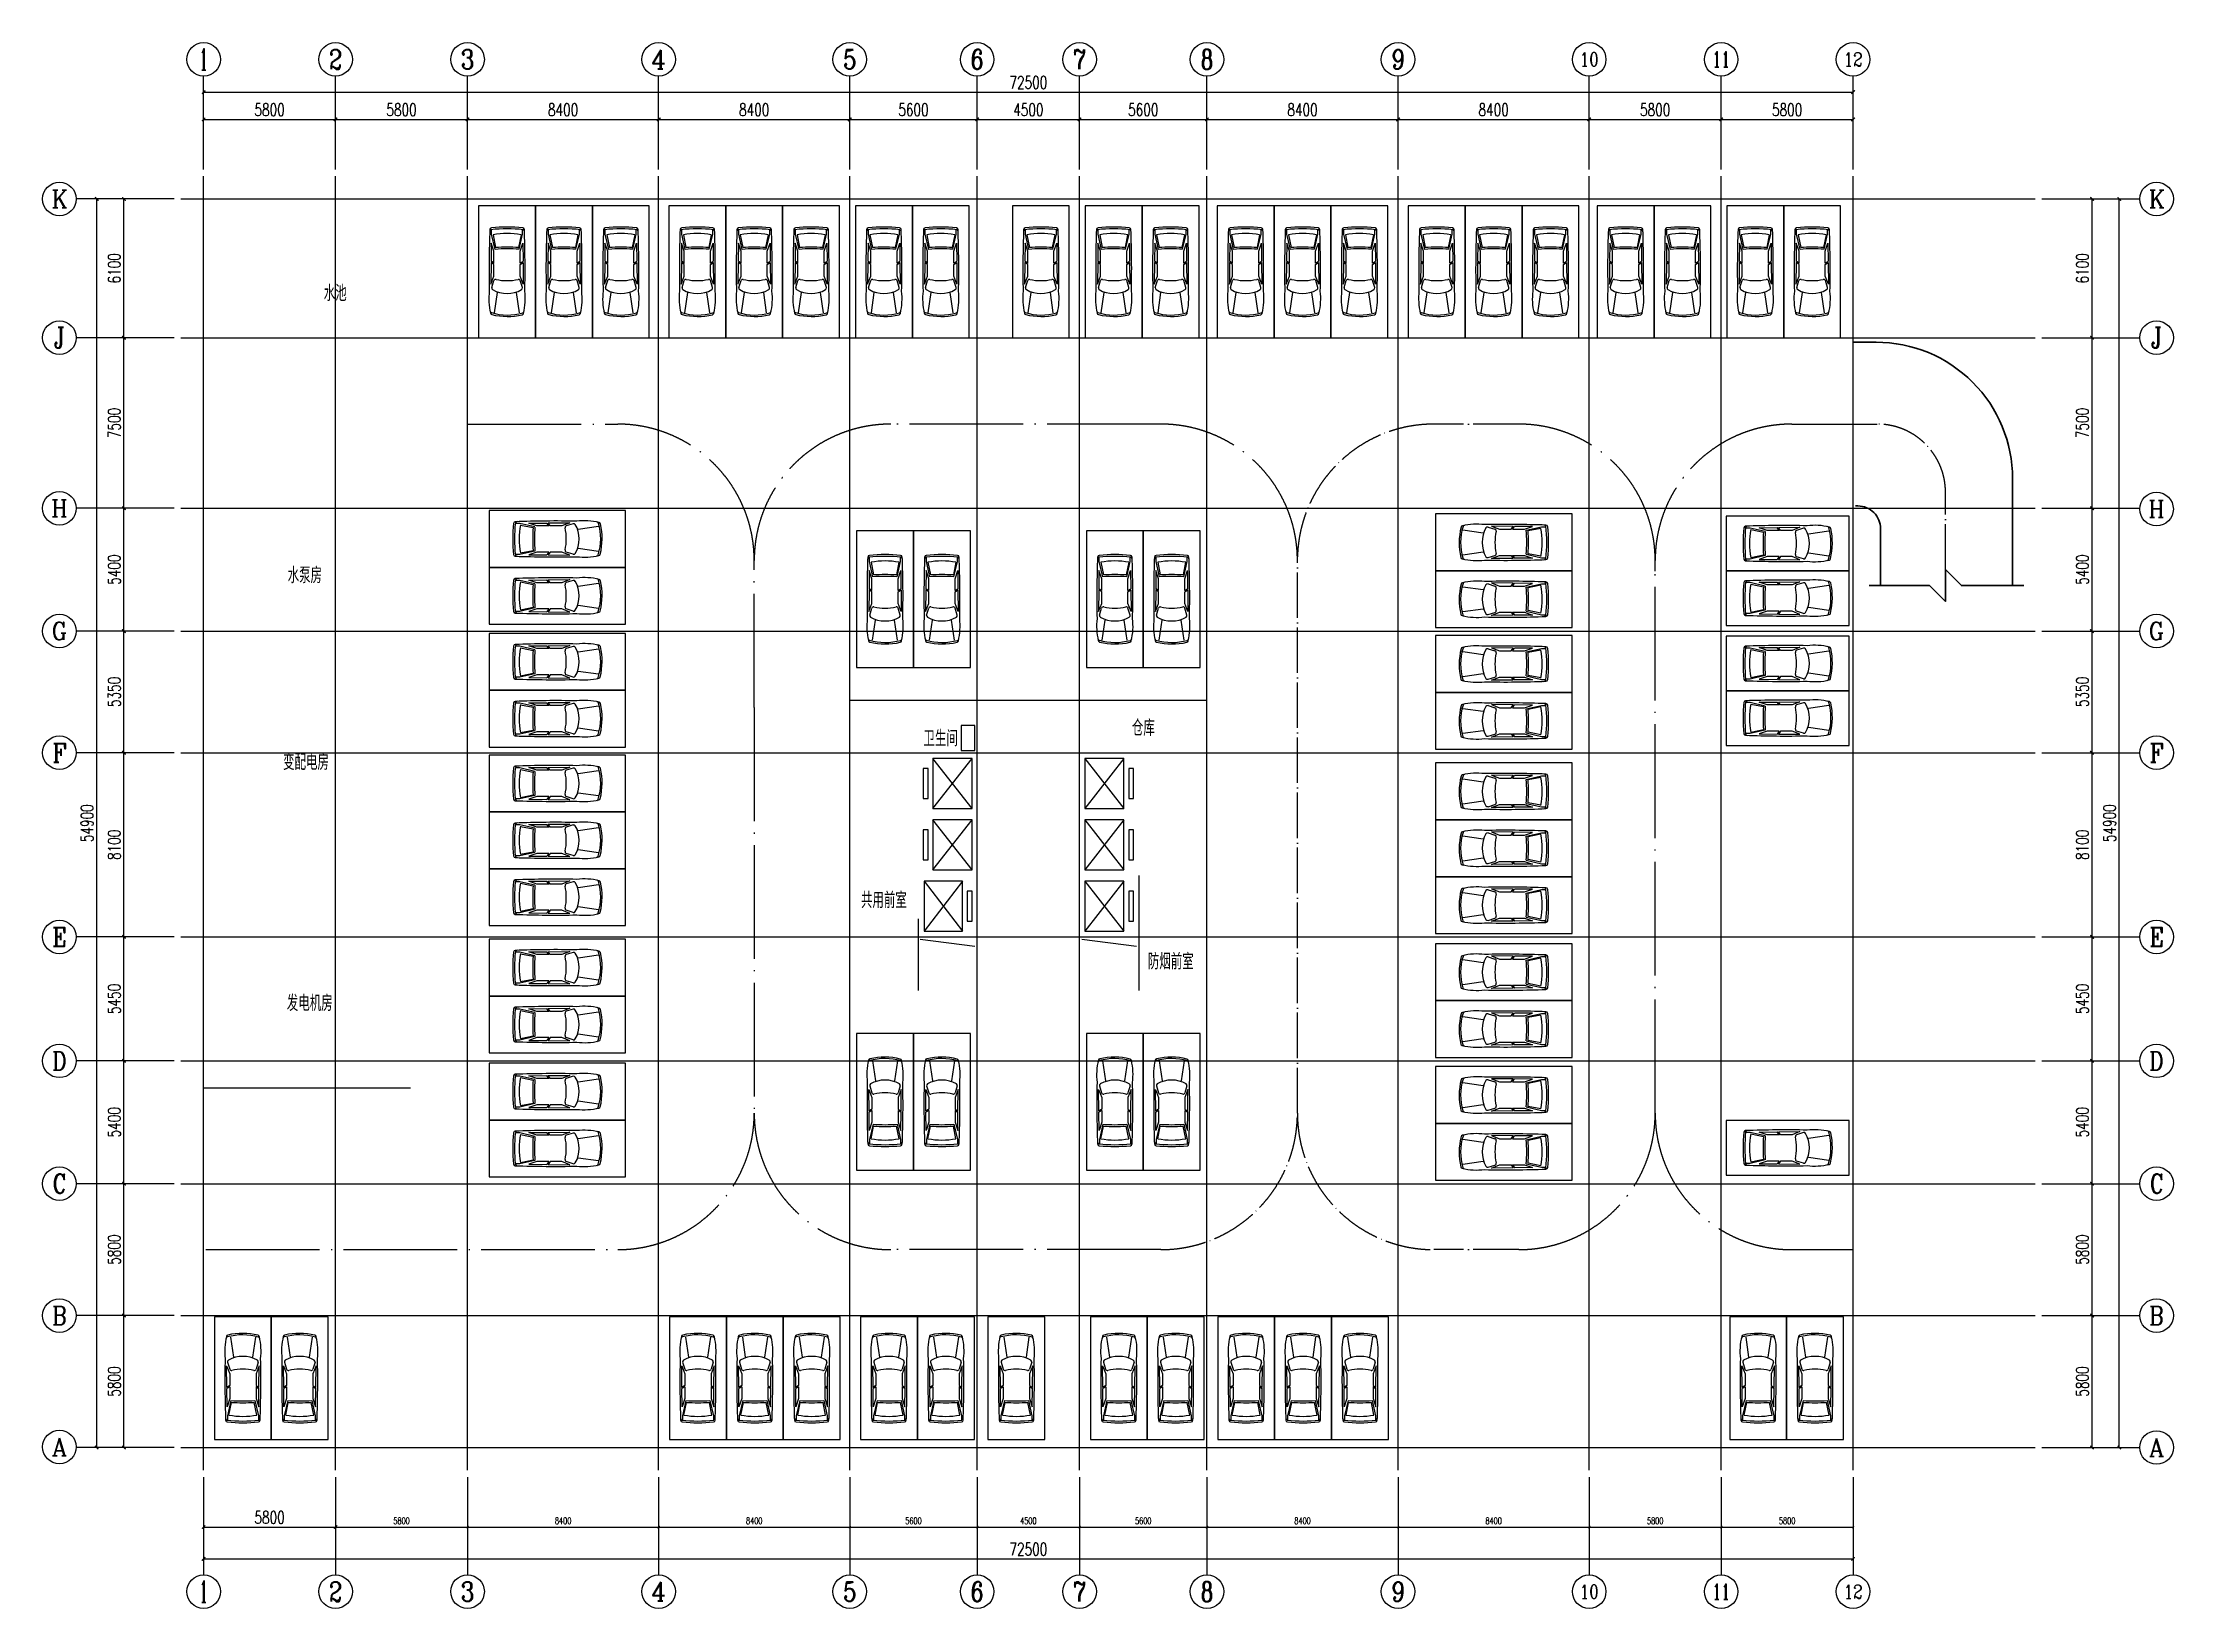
# Model space of a CAD drawing. Extents: x -18677 to 74977, y -18677 to 50177.
import ezdxf
from ezdxf.enums import TextEntityAlignment as Align

# ---------------------------------------------------------------- set-up
doc = ezdxf.new("R2010")
doc.units = 0
doc.header["$LTSCALE"] = 1000
doc.header["$MEASUREMENT"] = 0
doc.linetypes.add('DOTE', pattern=[2.42, 2, -0.2, 0.02, -0.2])
for name, color, linetype in [('AXIS', 3, 'Continuous'), ('AXIS_TEXT', 7, 'Continuous'), ('EVTR', 2, 'Continuous'), ('hole', 50, 'Continuous'), ('LVTRY', 6, 'Continuous'), ('PKNG-TSRP', 83, 'Continuous'), ('roadline', 93, 'DOTE'), ('STAIR', 2, 'Continuous'), ('Text', 7, 'Continuous')]:
    doc.layers.add(name, color=color, linetype=linetype)
for name, color, linetype, plot in [('Canopy', 100, 'Continuous', False), ('DOTE', 1, 'Continuous', False), ('DOTE_EXCLUDED', 1, 'Continuous', False)]:
    doc.layers.add(name, color=color, linetype=linetype, plot=plot)
doc.styles.add('_TCH_AXIS', font='COMPLEX', dxfattribs={"bigfont": 'GBCBIG'})
doc.styles.add('_TCH_DIM_T3', font='SIMPLEX', dxfattribs={"width": 0.705882, "bigfont": 'GBCBIG'})
doc.styles.add('COMPLEX', font='COMPLEX')
doc.styles.get("Standard").update_dxf_attribs({"font": 'gbenor.shx', "bigfont": 'gbcbig.shx'})
doc.dimstyles.new('_TCH_ARCH&&100', dxfattribs={"dimtxt": 297.5, "dimasz": 100, "dimexe": 250, "dimexo": 300, "dimgap": 126.25, "dimtad": 1, "dimdec": 0, "dimzin": 0, "dimdsep": 46, "dimtxsty": '_TCH_DIM_T3', "dimblk": 'ARCHTICK', "dimcen": 0.09, "dimclrt": 7, "dimazin": 2, "dimtfac": 1, "dimtdec": 0, "dimtix": 1, "dimtmove": 2, "dimatfit": 3, "dimfxl": 1, "dimtolj": 1, "dimtzin": 0, "dimarcsym": 0})

msp = doc.modelspace()

# ---------------------------------------------------------------- texts
at = {"layer": 'Text', "char_height": 700, "attachment_point": 5}
for s, width, insert in [('水池', 4620.868, (-5817.2, 39158.6)), ('水泵房', 9100, (-7150, 26752.8)), ('卫生间', 2086.415, (20795.1, 19578.6)), ('仓库', 5400, (29704.4, 20038.4)), ('变配电房', 9000, (-7100, 18538.4)), ('共用前室', 3000, (18300, 12463.4)), ('防烟前室', 2800, (30907.1, 9768.7)), ('发电机房', 9130.113, (-6934.9, 7938.4))]:
    msp.add_mtext_dynamic_manual_height_columns(s, width=width, gutter_width=1750, heights=[0], dxfattribs=dict(at, insert=insert))

# ---------------------------------------------------------------- blocks, each defined once
blk = doc.blocks.new('$车$00000001')
for p, q in [((-547, 1807, 0), (-416, 915, 0)), ((552, 1807, 0), (421, 915, 0)), ((-702, -406, 0), (-713, 540, 0)), ((-713, 540, 0), (-576, 195, 0)), ((-672, 697, 0), (-579, 391, 0)), ((-576, 195, 0), (-576, -323, 0)), ((715, 540, 0), (578, 195, 0)), ((578, 195, 0), (578, -323, 0)), ((672, 697, 0), (579, 391, 0)), ((703, -406, 0), (715, 540, 0)), ((-576, -323, 0), (-702, -406, 0)), ((-576, -378, 0), (-701, -460, 0)), ((-695, -1259, 0), (-701, -460, 0)), ((-576, -901, 0), (-695, -1259, 0)), ((-576, -378, 0), (-576, -901, 0)), ((578, -323, 0), (703, -406, 0)), ((578, -378, 0), (703, -460, 0)), ((578, -378, 0), (578, -901, 0)), ((578, -901, 0), (697, -1259, 0)), ((697, -1259, 0), (703, -460, 0)), ((-526, -986, 0), (-680, -1654, 0)), ((-680, -1654, 0), (-680, -1837, 0)), ((-613, -1625, 0), (-502, -1066, 0)), ((615, -1625, 0), (504, -1066, 0)), ((530, -985, 0), (683, -1654, 0)), ((683, -1654, 0), (683, -1837, 0))]:
    blk.add_line(p, q)
at = {"elevation": 0}
blk.add_lwpolyline([(-759, -1851, 0.370795), (-687, -1929, 0.050359), (687, -1929, 0.370794), (759, -1851, 0.013785), (781, 852, 0.086087), (726, 1821, 0.274876), (668, 1882, 0.115126), (-664, 1893, 0.278808), (-723, 1832, 0.08707), (-781, 852, 0.013785)], format="xyb", close=True, dxfattribs=at)
for centre, radius, start, end in [((-21, -539, 0), 2441, 73.03471, 105.81411), ((-661, 1732, 0), 82.2, 107.81788, 168.39421), ((0, -320, 0), 1277, 60.07742, 119.92258), ((664, 1718, 0), 82.2, 11.32486, 70.88258), ((-596, 720, 0), 78.6, 121.14552, 196.79837), ((-504, 414, 0), 78.6, 196.79837, 283.66308), ((0, -1777, 0), 2169, 77.06832, 102.93168), ((504, 414, 0), 78.6, 256.33692, 343.20163), ((596, 720, 0), 78.6, 343.20163, 58.85448), ((-643, -1747, 0), 121, 184.39871, 237.52881), ((0, 4897, 0), 6783, 264.01419, 275.98581), ((0, 1755, 0), 3436, 259.68972, 280.31028), ((0, 5836, 0), 6842, 265.59188, 274.44072), ((0, 5792, 0), 6876, 265.79714, 274.20286), ((643, -1747, 0), 121, 302.47119, 355.60129)]:
    blk.add_arc(centre, radius, start, end)
blk = doc.blocks.new('_ArchTick')
at = {"color": 0, "linetype": 'ByBlock', "const_width": 0.4}
blk.add_lwpolyline([(-0.5, -0.5), (0.5, 0.5)], dxfattribs=at)
blk = doc.blocks.new('*D42')
at = {"layer": 'AXIS', "color": 0, "lineweight": -2, "transparency": 16777216}
for p, q in [((-12900, -5800), (-15350, -5800)), ((-15100, -11600), (-15100, -5800)), ((-12900, -11600), (-15350, -11600))]:
    blk.add_line(p, q, dxfattribs=at)
at = {"layer": 'Defpoints', "color": 0, "transparency": 16777216}
for p in [(-15100, -5800), (-12600, -5800), (-12600, -11600)]:
    blk.add_point(p, dxfattribs=at)
at = {"layer": 'AXIS', "color": 0, "lineweight": -2, "transparency": 16777216, "xscale": 150, "yscale": 150, "zscale": 150}
for p, rotation in [((-15100, -5800), 90), ((-15100, -11600), 270)]:
    blk.add_blockref('_ArchTick', p, dxfattribs=dict(at, rotation=rotation))
at = {"layer": 'AXIS', "color": 7, "transparency": 16777216, "insert": (-15525, -8700), "char_height": 550, "attachment_point": 5, "rotation": 90, "style": '_TCH_DIM_T3'}
blk.add_mtext('\\A1;5800', dxfattribs=at)
blk = doc.blocks.new('*D43')
at = {"layer": 'AXIS', "color": 0, "lineweight": -2, "transparency": 16777216}
for p, q in [((-12900, 0), (-15350, 0)), ((-15100, -5800), (-15100, 0)), ((-12900, -5800), (-15350, -5800))]:
    blk.add_line(p, q, dxfattribs=at)
at = {"layer": 'Defpoints', "color": 0, "transparency": 16777216}
for p in [(-15100, 0), (-12600, 0), (-12600, -5800)]:
    blk.add_point(p, dxfattribs=at)
at = {"layer": 'AXIS', "color": 0, "lineweight": -2, "transparency": 16777216, "xscale": 150, "yscale": 150, "zscale": 150}
for p, rotation in [((-15100, 0), 90), ((-15100, -5800), 270)]:
    blk.add_blockref('_ArchTick', p, dxfattribs=dict(at, rotation=rotation))
at = {"layer": 'AXIS', "color": 7, "transparency": 16777216, "insert": (-15525, -2900), "char_height": 550, "attachment_point": 5, "rotation": 90, "style": '_TCH_DIM_T3'}
blk.add_mtext('\\A1;5800', dxfattribs=at)
blk = doc.blocks.new('*D44')
at = {"layer": 'AXIS', "color": 0, "lineweight": -2, "transparency": 16777216}
for p, q in [((-12900, 5400), (-15350, 5400)), ((-15100, 0), (-15100, 5400)), ((-12900, 0), (-15350, 0))]:
    blk.add_line(p, q, dxfattribs=at)
at = {"layer": 'Defpoints', "color": 0, "transparency": 16777216}
for p in [(-15100, 5400), (-12600, 5400), (-12600, 0)]:
    blk.add_point(p, dxfattribs=at)
at = {"layer": 'AXIS', "color": 0, "lineweight": -2, "transparency": 16777216, "xscale": 150, "yscale": 150, "zscale": 150}
for p, rotation in [((-15100, 5400), 90), ((-15100, 0), 270)]:
    blk.add_blockref('_ArchTick', p, dxfattribs=dict(at, rotation=rotation))
at = {"layer": 'AXIS', "color": 7, "transparency": 16777216, "insert": (-15525, 2700), "char_height": 550, "attachment_point": 5, "rotation": 90, "style": '_TCH_DIM_T3'}
blk.add_mtext('\\A1;5400', dxfattribs=at)
blk = doc.blocks.new('*D45')
at = {"layer": 'AXIS', "color": 0, "lineweight": -2, "transparency": 16777216}
for p, q in [((-12900, 10850), (-15350, 10850)), ((-15100, 5400), (-15100, 10850)), ((-12900, 5400), (-15350, 5400))]:
    blk.add_line(p, q, dxfattribs=at)
at = {"layer": 'Defpoints', "color": 0, "transparency": 16777216}
for p in [(-15100, 10850), (-12600, 10850), (-12600, 5400)]:
    blk.add_point(p, dxfattribs=at)
at = {"layer": 'AXIS', "color": 0, "lineweight": -2, "transparency": 16777216, "xscale": 150, "yscale": 150, "zscale": 150}
for p, rotation in [((-15100, 10850), 90), ((-15100, 5400), 270)]:
    blk.add_blockref('_ArchTick', p, dxfattribs=dict(at, rotation=rotation))
at = {"layer": 'AXIS', "color": 7, "transparency": 16777216, "insert": (-15525, 8125), "char_height": 550, "attachment_point": 5, "rotation": 90, "style": '_TCH_DIM_T3'}
blk.add_mtext('\\A1;5450', dxfattribs=at)
blk = doc.blocks.new('*D46')
at = {"layer": 'AXIS', "color": 0, "lineweight": -2, "transparency": 16777216}
for p, q in [((-12900, 18950), (-15350, 18950)), ((-15100, 10850), (-15100, 18950)), ((-12900, 10850), (-15350, 10850))]:
    blk.add_line(p, q, dxfattribs=at)
at = {"layer": 'Defpoints', "color": 0, "transparency": 16777216}
for p in [(-15100, 18950), (-12600, 18950), (-12600, 10850)]:
    blk.add_point(p, dxfattribs=at)
at = {"layer": 'AXIS', "color": 0, "lineweight": -2, "transparency": 16777216, "xscale": 150, "yscale": 150, "zscale": 150}
for p, rotation in [((-15100, 18950), 90), ((-15100, 10850), 270)]:
    blk.add_blockref('_ArchTick', p, dxfattribs=dict(at, rotation=rotation))
at = {"layer": 'AXIS', "color": 7, "transparency": 16777216, "insert": (-15525, 14900), "char_height": 550, "attachment_point": 5, "rotation": 90, "style": '_TCH_DIM_T3'}
blk.add_mtext('\\A1;8100', dxfattribs=at)
blk = doc.blocks.new('*D47')
at = {"layer": 'AXIS', "color": 0, "lineweight": -2, "transparency": 16777216}
for p, q in [((-12900, 24300), (-15350, 24300)), ((-15100, 18950), (-15100, 24300)), ((-12900, 18950), (-15350, 18950))]:
    blk.add_line(p, q, dxfattribs=at)
at = {"layer": 'Defpoints', "color": 0, "transparency": 16777216}
for p in [(-15100, 24300), (-12600, 24300), (-12600, 18950)]:
    blk.add_point(p, dxfattribs=at)
at = {"layer": 'AXIS', "color": 0, "lineweight": -2, "transparency": 16777216, "xscale": 150, "yscale": 150, "zscale": 150}
for p, rotation in [((-15100, 24300), 90), ((-15100, 18950), 270)]:
    blk.add_blockref('_ArchTick', p, dxfattribs=dict(at, rotation=rotation))
at = {"layer": 'AXIS', "color": 7, "transparency": 16777216, "insert": (-15525, 21625), "char_height": 550, "attachment_point": 5, "rotation": 90, "style": '_TCH_DIM_T3'}
blk.add_mtext('\\A1;5350', dxfattribs=at)
blk = doc.blocks.new('*D48')
at = {"layer": 'AXIS', "color": 0, "lineweight": -2, "transparency": 16777216}
for p, q in [((-12900, 29700), (-15350, 29700)), ((-15100, 24300), (-15100, 29700)), ((-12900, 24300), (-15350, 24300))]:
    blk.add_line(p, q, dxfattribs=at)
at = {"layer": 'Defpoints', "color": 0, "transparency": 16777216}
for p in [(-15100, 29700), (-12600, 29700), (-12600, 24300)]:
    blk.add_point(p, dxfattribs=at)
at = {"layer": 'AXIS', "color": 0, "lineweight": -2, "transparency": 16777216, "xscale": 150, "yscale": 150, "zscale": 150}
for p, rotation in [((-15100, 29700), 90), ((-15100, 24300), 270)]:
    blk.add_blockref('_ArchTick', p, dxfattribs=dict(at, rotation=rotation))
at = {"layer": 'AXIS', "color": 7, "transparency": 16777216, "insert": (-15525, 27000), "char_height": 550, "attachment_point": 5, "rotation": 90, "style": '_TCH_DIM_T3'}
blk.add_mtext('\\A1;5400', dxfattribs=at)
blk = doc.blocks.new('*D49')
at = {"layer": 'AXIS', "color": 0, "lineweight": -2, "transparency": 16777216}
for p, q in [((-12900, 37200), (-15350, 37200)), ((-15100, 29700), (-15100, 37200)), ((-12900, 29700), (-15350, 29700))]:
    blk.add_line(p, q, dxfattribs=at)
at = {"layer": 'Defpoints', "color": 0, "transparency": 16777216}
for p in [(-15100, 37200), (-12600, 37200), (-12600, 29700)]:
    blk.add_point(p, dxfattribs=at)
at = {"layer": 'AXIS', "color": 0, "lineweight": -2, "transparency": 16777216, "xscale": 150, "yscale": 150, "zscale": 150}
for p, rotation in [((-15100, 37200), 90), ((-15100, 29700), 270)]:
    blk.add_blockref('_ArchTick', p, dxfattribs=dict(at, rotation=rotation))
at = {"layer": 'AXIS', "color": 7, "transparency": 16777216, "insert": (-15525, 33450), "char_height": 550, "attachment_point": 5, "rotation": 90, "style": '_TCH_DIM_T3'}
blk.add_mtext('\\A1;7500', dxfattribs=at)
blk = doc.blocks.new('*D50')
at = {"layer": 'AXIS', "color": 0, "lineweight": -2, "transparency": 16777216}
for p, q in [((-12900, 43300), (-15350, 43300)), ((-15100, 37200), (-15100, 43300)), ((-12900, 37200), (-15350, 37200))]:
    blk.add_line(p, q, dxfattribs=at)
at = {"layer": 'Defpoints', "color": 0, "transparency": 16777216}
for p in [(-15100, 43300), (-12600, 43300), (-12600, 37200)]:
    blk.add_point(p, dxfattribs=at)
at = {"layer": 'AXIS', "color": 0, "lineweight": -2, "transparency": 16777216, "xscale": 150, "yscale": 150, "zscale": 150}
for p, rotation in [((-15100, 43300), 90), ((-15100, 37200), 270)]:
    blk.add_blockref('_ArchTick', p, dxfattribs=dict(at, rotation=rotation))
at = {"layer": 'AXIS', "color": 7, "transparency": 16777216, "insert": (-15525, 40250), "char_height": 550, "attachment_point": 5, "rotation": 90, "style": '_TCH_DIM_T3'}
blk.add_mtext('\\A1;6100', dxfattribs=at)
blk = doc.blocks.new('*D51')
at = {"layer": 'AXIS', "color": 0, "lineweight": -2, "transparency": 16777216}
for p, q in [((-13300, 43300), (-16550, 43300)), ((-16300, -11600), (-16300, 43300)), ((-13300, -11600), (-16550, -11600))]:
    blk.add_line(p, q, dxfattribs=at)
at = {"layer": 'Defpoints', "color": 0, "transparency": 16777216}
for p in [(-16300, 43300), (-13000, 43300), (-13000, -11600)]:
    blk.add_point(p, dxfattribs=at)
at = {"layer": 'AXIS', "color": 0, "lineweight": -2, "transparency": 16777216, "xscale": 150, "yscale": 150, "zscale": 150}
for p, rotation in [((-16300, 43300), 90), ((-16300, -11600), 270)]:
    blk.add_blockref('_ArchTick', p, dxfattribs=dict(at, rotation=rotation))
at = {"layer": 'AXIS', "color": 7, "transparency": 16777216, "insert": (-16725, 15850), "char_height": 550, "attachment_point": 5, "rotation": 90, "style": '_TCH_DIM_T3'}
blk.add_mtext('\\A1;54900', dxfattribs=at)
blk = doc.blocks.new('_AXISO')
blk.add_circle((0, 0), 0.5)
at = {"layer": 'AXIS_TEXT', "style": 'COMPLEX', "width": 1.041667}
blk.add_attdef('A', text='', height=0.56, dxfattribs=at).set_placement((-0.25, -0.28), (0.25, -0.28), align=Align.FIT)
blk = doc.blocks.new('*D53')
at = {"layer": 'AXIS', "color": 0, "lineweight": -2, "transparency": 16777216}
for p, q in [((-12900, -5800), (-15350, -5800)), ((-15100, -11600), (-15100, -5800)), ((-12900, -11600), (-15350, -11600))]:
    blk.add_line(p, q, dxfattribs=at)
at = {"layer": 'Defpoints', "color": 0, "transparency": 16777216}
for p in [(-15100, -5800), (-12600, -5800), (-12600, -11600)]:
    blk.add_point(p, dxfattribs=at)
at = {"layer": 'AXIS', "color": 0, "lineweight": -2, "transparency": 16777216, "xscale": 150, "yscale": 150, "zscale": 150}
for p, rotation in [((-15100, -5800), 90), ((-15100, -11600), 270)]:
    blk.add_blockref('_ArchTick', p, dxfattribs=dict(at, rotation=rotation))
at = {"layer": 'AXIS', "color": 7, "transparency": 16777216, "insert": (-15525, -8700), "char_height": 550, "attachment_point": 5, "rotation": 90, "style": '_TCH_DIM_T3'}
blk.add_mtext('\\A1;5800', dxfattribs=at)
blk = doc.blocks.new('*D54')
at = {"layer": 'AXIS', "color": 0, "lineweight": -2, "transparency": 16777216}
for p, q in [((-12900, 0), (-15350, 0)), ((-15100, -5800), (-15100, 0)), ((-12900, -5800), (-15350, -5800))]:
    blk.add_line(p, q, dxfattribs=at)
at = {"layer": 'Defpoints', "color": 0, "transparency": 16777216}
for p in [(-15100, 0), (-12600, 0), (-12600, -5800)]:
    blk.add_point(p, dxfattribs=at)
at = {"layer": 'AXIS', "color": 0, "lineweight": -2, "transparency": 16777216, "xscale": 150, "yscale": 150, "zscale": 150}
for p, rotation in [((-15100, 0), 90), ((-15100, -5800), 270)]:
    blk.add_blockref('_ArchTick', p, dxfattribs=dict(at, rotation=rotation))
at = {"layer": 'AXIS', "color": 7, "transparency": 16777216, "insert": (-15525, -2900), "char_height": 550, "attachment_point": 5, "rotation": 90, "style": '_TCH_DIM_T3'}
blk.add_mtext('\\A1;5800', dxfattribs=at)
blk = doc.blocks.new('*D55')
at = {"layer": 'AXIS', "color": 0, "lineweight": -2, "transparency": 16777216}
for p, q in [((-12900, 5400), (-15350, 5400)), ((-15100, 0), (-15100, 5400)), ((-12900, 0), (-15350, 0))]:
    blk.add_line(p, q, dxfattribs=at)
at = {"layer": 'Defpoints', "color": 0, "transparency": 16777216}
for p in [(-15100, 5400), (-12600, 5400), (-12600, 0)]:
    blk.add_point(p, dxfattribs=at)
at = {"layer": 'AXIS', "color": 0, "lineweight": -2, "transparency": 16777216, "xscale": 150, "yscale": 150, "zscale": 150}
for p, rotation in [((-15100, 5400), 90), ((-15100, 0), 270)]:
    blk.add_blockref('_ArchTick', p, dxfattribs=dict(at, rotation=rotation))
at = {"layer": 'AXIS', "color": 7, "transparency": 16777216, "insert": (-15525, 2700), "char_height": 550, "attachment_point": 5, "rotation": 90, "style": '_TCH_DIM_T3'}
blk.add_mtext('\\A1;5400', dxfattribs=at)
blk = doc.blocks.new('*D56')
at = {"layer": 'AXIS', "color": 0, "lineweight": -2, "transparency": 16777216}
for p, q in [((-12900, 10850), (-15350, 10850)), ((-15100, 5400), (-15100, 10850)), ((-12900, 5400), (-15350, 5400))]:
    blk.add_line(p, q, dxfattribs=at)
at = {"layer": 'Defpoints', "color": 0, "transparency": 16777216}
for p in [(-15100, 10850), (-12600, 10850), (-12600, 5400)]:
    blk.add_point(p, dxfattribs=at)
at = {"layer": 'AXIS', "color": 0, "lineweight": -2, "transparency": 16777216, "xscale": 150, "yscale": 150, "zscale": 150}
for p, rotation in [((-15100, 10850), 90), ((-15100, 5400), 270)]:
    blk.add_blockref('_ArchTick', p, dxfattribs=dict(at, rotation=rotation))
at = {"layer": 'AXIS', "color": 7, "transparency": 16777216, "insert": (-15525, 8125), "char_height": 550, "attachment_point": 5, "rotation": 90, "style": '_TCH_DIM_T3'}
blk.add_mtext('\\A1;5450', dxfattribs=at)
blk = doc.blocks.new('*D57')
at = {"layer": 'AXIS', "color": 0, "lineweight": -2, "transparency": 16777216}
for p, q in [((-12900, 18950), (-15350, 18950)), ((-15100, 10850), (-15100, 18950)), ((-12900, 10850), (-15350, 10850))]:
    blk.add_line(p, q, dxfattribs=at)
at = {"layer": 'Defpoints', "color": 0, "transparency": 16777216}
for p in [(-15100, 18950), (-12600, 18950), (-12600, 10850)]:
    blk.add_point(p, dxfattribs=at)
at = {"layer": 'AXIS', "color": 0, "lineweight": -2, "transparency": 16777216, "xscale": 150, "yscale": 150, "zscale": 150}
for p, rotation in [((-15100, 18950), 90), ((-15100, 10850), 270)]:
    blk.add_blockref('_ArchTick', p, dxfattribs=dict(at, rotation=rotation))
at = {"layer": 'AXIS', "color": 7, "transparency": 16777216, "insert": (-15525, 14900), "char_height": 550, "attachment_point": 5, "rotation": 90, "style": '_TCH_DIM_T3'}
blk.add_mtext('\\A1;8100', dxfattribs=at)
blk = doc.blocks.new('*D58')
at = {"layer": 'AXIS', "color": 0, "lineweight": -2, "transparency": 16777216}
for p, q in [((-12900, 24300), (-15350, 24300)), ((-15100, 18950), (-15100, 24300)), ((-12900, 18950), (-15350, 18950))]:
    blk.add_line(p, q, dxfattribs=at)
at = {"layer": 'Defpoints', "color": 0, "transparency": 16777216}
for p in [(-15100, 24300), (-12600, 24300), (-12600, 18950)]:
    blk.add_point(p, dxfattribs=at)
at = {"layer": 'AXIS', "color": 0, "lineweight": -2, "transparency": 16777216, "xscale": 150, "yscale": 150, "zscale": 150}
for p, rotation in [((-15100, 24300), 90), ((-15100, 18950), 270)]:
    blk.add_blockref('_ArchTick', p, dxfattribs=dict(at, rotation=rotation))
at = {"layer": 'AXIS', "color": 7, "transparency": 16777216, "insert": (-15525, 21625), "char_height": 550, "attachment_point": 5, "rotation": 90, "style": '_TCH_DIM_T3'}
blk.add_mtext('\\A1;5350', dxfattribs=at)
blk = doc.blocks.new('*D59')
at = {"layer": 'AXIS', "color": 0, "lineweight": -2, "transparency": 16777216}
for p, q in [((-12900, 29700), (-15350, 29700)), ((-15100, 24300), (-15100, 29700)), ((-12900, 24300), (-15350, 24300))]:
    blk.add_line(p, q, dxfattribs=at)
at = {"layer": 'Defpoints', "color": 0, "transparency": 16777216}
for p in [(-15100, 29700), (-12600, 29700), (-12600, 24300)]:
    blk.add_point(p, dxfattribs=at)
at = {"layer": 'AXIS', "color": 0, "lineweight": -2, "transparency": 16777216, "xscale": 150, "yscale": 150, "zscale": 150}
for p, rotation in [((-15100, 29700), 90), ((-15100, 24300), 270)]:
    blk.add_blockref('_ArchTick', p, dxfattribs=dict(at, rotation=rotation))
at = {"layer": 'AXIS', "color": 7, "transparency": 16777216, "insert": (-15525, 27000), "char_height": 550, "attachment_point": 5, "rotation": 90, "style": '_TCH_DIM_T3'}
blk.add_mtext('\\A1;5400', dxfattribs=at)
blk = doc.blocks.new('*D60')
at = {"layer": 'AXIS', "color": 0, "lineweight": -2, "transparency": 16777216}
for p, q in [((-12900, 37200), (-15350, 37200)), ((-15100, 29700), (-15100, 37200)), ((-12900, 29700), (-15350, 29700))]:
    blk.add_line(p, q, dxfattribs=at)
at = {"layer": 'Defpoints', "color": 0, "transparency": 16777216}
for p in [(-15100, 37200), (-12600, 37200), (-12600, 29700)]:
    blk.add_point(p, dxfattribs=at)
at = {"layer": 'AXIS', "color": 0, "lineweight": -2, "transparency": 16777216, "xscale": 150, "yscale": 150, "zscale": 150}
for p, rotation in [((-15100, 37200), 90), ((-15100, 29700), 270)]:
    blk.add_blockref('_ArchTick', p, dxfattribs=dict(at, rotation=rotation))
at = {"layer": 'AXIS', "color": 7, "transparency": 16777216, "insert": (-15525, 33450), "char_height": 550, "attachment_point": 5, "rotation": 90, "style": '_TCH_DIM_T3'}
blk.add_mtext('\\A1;7500', dxfattribs=at)
blk = doc.blocks.new('*D61')
at = {"layer": 'AXIS', "color": 0, "lineweight": -2, "transparency": 16777216}
for p, q in [((-12900, 43300), (-15350, 43300)), ((-15100, 37200), (-15100, 43300)), ((-12900, 37200), (-15350, 37200))]:
    blk.add_line(p, q, dxfattribs=at)
at = {"layer": 'Defpoints', "color": 0, "transparency": 16777216}
for p in [(-15100, 43300), (-12600, 43300), (-12600, 37200)]:
    blk.add_point(p, dxfattribs=at)
at = {"layer": 'AXIS', "color": 0, "lineweight": -2, "transparency": 16777216, "xscale": 150, "yscale": 150, "zscale": 150}
for p, rotation in [((-15100, 43300), 90), ((-15100, 37200), 270)]:
    blk.add_blockref('_ArchTick', p, dxfattribs=dict(at, rotation=rotation))
at = {"layer": 'AXIS', "color": 7, "transparency": 16777216, "insert": (-15525, 40250), "char_height": 550, "attachment_point": 5, "rotation": 90, "style": '_TCH_DIM_T3'}
blk.add_mtext('\\A1;6100', dxfattribs=at)
blk = doc.blocks.new('*D62')
at = {"layer": 'AXIS', "color": 0, "lineweight": -2, "transparency": 16777216}
for p, q in [((-13300, 43300), (-16550, 43300)), ((-16300, -11600), (-16300, 43300)), ((-13300, -11600), (-16550, -11600))]:
    blk.add_line(p, q, dxfattribs=at)
at = {"layer": 'Defpoints', "color": 0, "transparency": 16777216}
for p in [(-16300, 43300), (-13000, 43300), (-13000, -11600)]:
    blk.add_point(p, dxfattribs=at)
at = {"layer": 'AXIS', "color": 0, "lineweight": -2, "transparency": 16777216, "xscale": 150, "yscale": 150, "zscale": 150}
for p, rotation in [((-16300, 43300), 90), ((-16300, -11600), 270)]:
    blk.add_blockref('_ArchTick', p, dxfattribs=dict(at, rotation=rotation))
at = {"layer": 'AXIS', "color": 7, "transparency": 16777216, "insert": (-16725, 15850), "char_height": 550, "attachment_point": 5, "rotation": 90, "style": '_TCH_DIM_T3'}
blk.add_mtext('\\A1;54900', dxfattribs=at)
blk = doc.blocks.new('*D63')
at = {"layer": 'AXIS', "color": 0, "lineweight": -2, "transparency": 16777216}
for p, q in [((-11600, -12900), (-11600, -15350)), ((-5800, -12900), (-5800, -15350)), ((-11600, -15100), (-5800, -15100))]:
    blk.add_line(p, q, dxfattribs=at)
at = {"layer": 'Defpoints', "color": 0, "transparency": 16777216}
for p in [(-11600, -12600), (-5800, -12600), (-5800, -15100)]:
    blk.add_point(p, dxfattribs=at)
at = {"layer": 'AXIS', "color": 0, "lineweight": -2, "transparency": 16777216, "xscale": 150, "yscale": 150, "zscale": 150, "rotation": 180}
blk.add_blockref('_ArchTick', (-11600, -15100), dxfattribs=at)
at = {"layer": 'AXIS', "color": 0, "lineweight": -2, "transparency": 16777216, "xscale": 150, "yscale": 150, "zscale": 150}
blk.add_blockref('_ArchTick', (-5800, -15100), dxfattribs=at)
at = {"layer": 'AXIS', "color": 7, "transparency": 16777216, "insert": (-8700, -14675), "char_height": 550, "attachment_point": 5, "style": '_TCH_DIM_T3'}
blk.add_mtext('\\A1;5800', dxfattribs=at)
blk = doc.blocks.new('*D64')
at = {"layer": 'AXIS', "color": 0, "lineweight": -2, "transparency": 16777216}
for p, q in [((-5800, -12900), (-5800, -15350)), ((0, -12900), (0, -15350)), ((-5800, -15100), (0, -15100))]:
    blk.add_line(p, q, dxfattribs=at)
at = {"layer": 'Defpoints', "color": 0, "transparency": 16777216}
for p in [(-5800, -12600), (0, -12600), (0, -15100)]:
    blk.add_point(p, dxfattribs=at)
at = {"layer": 'AXIS', "color": 0, "lineweight": -2, "transparency": 16777216, "xscale": 100, "yscale": 100, "zscale": 100, "rotation": 180}
blk.add_blockref('_ArchTick', (-5800, -15100), dxfattribs=at)
at = {"layer": 'AXIS', "color": 0, "lineweight": -2, "transparency": 16777216, "xscale": 100, "yscale": 100, "zscale": 100}
blk.add_blockref('_ArchTick', (0, -15100), dxfattribs=at)
at = {"layer": 'AXIS', "color": 7, "transparency": 16777216, "insert": (-2900, -14825), "char_height": 297.5, "attachment_point": 5, "style": '_TCH_DIM_T3'}
blk.add_mtext('\\A1;5800', dxfattribs=at)
blk = doc.blocks.new('*D65')
at = {"layer": 'AXIS', "color": 0, "lineweight": -2, "transparency": 16777216}
for p, q in [((0, -12900), (0, -15350)), ((8400, -12900), (8400, -15350)), ((0, -15100), (8400, -15100))]:
    blk.add_line(p, q, dxfattribs=at)
at = {"layer": 'Defpoints', "color": 0, "transparency": 16777216}
for p in [(0, -12600), (8400, -12600), (8400, -15100)]:
    blk.add_point(p, dxfattribs=at)
at = {"layer": 'AXIS', "color": 0, "lineweight": -2, "transparency": 16777216, "xscale": 100, "yscale": 100, "zscale": 100, "rotation": 180}
blk.add_blockref('_ArchTick', (0, -15100), dxfattribs=at)
at = {"layer": 'AXIS', "color": 0, "lineweight": -2, "transparency": 16777216, "xscale": 100, "yscale": 100, "zscale": 100}
blk.add_blockref('_ArchTick', (8400, -15100), dxfattribs=at)
at = {"layer": 'AXIS', "color": 7, "transparency": 16777216, "insert": (4200, -14825), "char_height": 297.5, "attachment_point": 5, "style": '_TCH_DIM_T3'}
blk.add_mtext('\\A1;8400', dxfattribs=at)
blk = doc.blocks.new('*D66')
at = {"layer": 'AXIS', "color": 0, "lineweight": -2, "transparency": 16777216}
for p, q in [((8400, -12900), (8400, -15350)), ((16800, -12900), (16800, -15350)), ((8400, -15100), (16800, -15100))]:
    blk.add_line(p, q, dxfattribs=at)
at = {"layer": 'Defpoints', "color": 0, "transparency": 16777216}
for p in [(8400, -12600), (16800, -12600), (16800, -15100)]:
    blk.add_point(p, dxfattribs=at)
at = {"layer": 'AXIS', "color": 0, "lineweight": -2, "transparency": 16777216, "xscale": 100, "yscale": 100, "zscale": 100, "rotation": 180}
blk.add_blockref('_ArchTick', (8400, -15100), dxfattribs=at)
at = {"layer": 'AXIS', "color": 0, "lineweight": -2, "transparency": 16777216, "xscale": 100, "yscale": 100, "zscale": 100}
blk.add_blockref('_ArchTick', (16800, -15100), dxfattribs=at)
at = {"layer": 'AXIS', "color": 7, "transparency": 16777216, "insert": (12600, -14825), "char_height": 297.5, "attachment_point": 5, "style": '_TCH_DIM_T3'}
blk.add_mtext('\\A1;8400', dxfattribs=at)
blk = doc.blocks.new('*D67')
at = {"layer": 'AXIS', "color": 0, "lineweight": -2, "transparency": 16777216}
for p, q in [((16800, -12900), (16800, -15350)), ((22400, -12900), (22400, -15350)), ((16800, -15100), (22400, -15100))]:
    blk.add_line(p, q, dxfattribs=at)
at = {"layer": 'Defpoints', "color": 0, "transparency": 16777216}
for p in [(16800, -12600), (22400, -12600), (22400, -15100)]:
    blk.add_point(p, dxfattribs=at)
at = {"layer": 'AXIS', "color": 0, "lineweight": -2, "transparency": 16777216, "xscale": 100, "yscale": 100, "zscale": 100, "rotation": 180}
blk.add_blockref('_ArchTick', (16800, -15100), dxfattribs=at)
at = {"layer": 'AXIS', "color": 0, "lineweight": -2, "transparency": 16777216, "xscale": 100, "yscale": 100, "zscale": 100}
blk.add_blockref('_ArchTick', (22400, -15100), dxfattribs=at)
at = {"layer": 'AXIS', "color": 7, "transparency": 16777216, "insert": (19600, -14825), "char_height": 297.5, "attachment_point": 5, "style": '_TCH_DIM_T3'}
blk.add_mtext('\\A1;5600', dxfattribs=at)
blk = doc.blocks.new('*D68')
at = {"layer": 'AXIS', "color": 0, "lineweight": -2, "transparency": 16777216}
for p, q in [((22400, -12900), (22400, -15350)), ((26900, -12900), (26900, -15350)), ((22400, -15100), (26900, -15100))]:
    blk.add_line(p, q, dxfattribs=at)
at = {"layer": 'Defpoints', "color": 0, "transparency": 16777216}
for p in [(22400, -12600), (26900, -12600), (26900, -15100)]:
    blk.add_point(p, dxfattribs=at)
at = {"layer": 'AXIS', "color": 0, "lineweight": -2, "transparency": 16777216, "xscale": 100, "yscale": 100, "zscale": 100, "rotation": 180}
blk.add_blockref('_ArchTick', (22400, -15100), dxfattribs=at)
at = {"layer": 'AXIS', "color": 0, "lineweight": -2, "transparency": 16777216, "xscale": 100, "yscale": 100, "zscale": 100}
blk.add_blockref('_ArchTick', (26900, -15100), dxfattribs=at)
at = {"layer": 'AXIS', "color": 7, "transparency": 16777216, "insert": (24650, -14825), "char_height": 297.5, "attachment_point": 5, "style": '_TCH_DIM_T3'}
blk.add_mtext('\\A1;4500', dxfattribs=at)
blk = doc.blocks.new('*D69')
at = {"layer": 'AXIS', "color": 0, "lineweight": -2, "transparency": 16777216}
for p, q in [((26900, -12900), (26900, -15350)), ((32500, -12900), (32500, -15350)), ((26900, -15100), (32500, -15100))]:
    blk.add_line(p, q, dxfattribs=at)
at = {"layer": 'Defpoints', "color": 0, "transparency": 16777216}
for p in [(26900, -12600), (32500, -12600), (32500, -15100)]:
    blk.add_point(p, dxfattribs=at)
at = {"layer": 'AXIS', "color": 0, "lineweight": -2, "transparency": 16777216, "xscale": 100, "yscale": 100, "zscale": 100, "rotation": 180}
blk.add_blockref('_ArchTick', (26900, -15100), dxfattribs=at)
at = {"layer": 'AXIS', "color": 0, "lineweight": -2, "transparency": 16777216, "xscale": 100, "yscale": 100, "zscale": 100}
blk.add_blockref('_ArchTick', (32500, -15100), dxfattribs=at)
at = {"layer": 'AXIS', "color": 7, "transparency": 16777216, "insert": (29700, -14825), "char_height": 297.5, "attachment_point": 5, "style": '_TCH_DIM_T3'}
blk.add_mtext('\\A1;5600', dxfattribs=at)
blk = doc.blocks.new('*D70')
at = {"layer": 'AXIS', "color": 0, "lineweight": -2, "transparency": 16777216}
for p, q in [((32500, -12900), (32500, -15350)), ((40900, -12900), (40900, -15350)), ((32500, -15100), (40900, -15100))]:
    blk.add_line(p, q, dxfattribs=at)
at = {"layer": 'Defpoints', "color": 0, "transparency": 16777216}
for p in [(32500, -12600), (40900, -12600), (40900, -15100)]:
    blk.add_point(p, dxfattribs=at)
at = {"layer": 'AXIS', "color": 0, "lineweight": -2, "transparency": 16777216, "xscale": 100, "yscale": 100, "zscale": 100, "rotation": 180}
blk.add_blockref('_ArchTick', (32500, -15100), dxfattribs=at)
at = {"layer": 'AXIS', "color": 0, "lineweight": -2, "transparency": 16777216, "xscale": 100, "yscale": 100, "zscale": 100}
blk.add_blockref('_ArchTick', (40900, -15100), dxfattribs=at)
at = {"layer": 'AXIS', "color": 7, "transparency": 16777216, "insert": (36700, -14825), "char_height": 297.5, "attachment_point": 5, "style": '_TCH_DIM_T3'}
blk.add_mtext('\\A1;8400', dxfattribs=at)
blk = doc.blocks.new('*D71')
at = {"layer": 'AXIS', "color": 0, "lineweight": -2, "transparency": 16777216}
for p, q in [((40900, -12900), (40900, -15350)), ((49300, -12900), (49300, -15350)), ((40900, -15100), (49300, -15100))]:
    blk.add_line(p, q, dxfattribs=at)
at = {"layer": 'Defpoints', "color": 0, "transparency": 16777216}
for p in [(40900, -12600), (49300, -12600), (49300, -15100)]:
    blk.add_point(p, dxfattribs=at)
at = {"layer": 'AXIS', "color": 0, "lineweight": -2, "transparency": 16777216, "xscale": 100, "yscale": 100, "zscale": 100, "rotation": 180}
blk.add_blockref('_ArchTick', (40900, -15100), dxfattribs=at)
at = {"layer": 'AXIS', "color": 0, "lineweight": -2, "transparency": 16777216, "xscale": 100, "yscale": 100, "zscale": 100}
blk.add_blockref('_ArchTick', (49300, -15100), dxfattribs=at)
at = {"layer": 'AXIS', "color": 7, "transparency": 16777216, "insert": (45100, -14825), "char_height": 297.5, "attachment_point": 5, "style": '_TCH_DIM_T3'}
blk.add_mtext('\\A1;8400', dxfattribs=at)
blk = doc.blocks.new('*D72')
at = {"layer": 'AXIS', "color": 0, "lineweight": -2, "transparency": 16777216}
for p, q in [((49300, -12900), (49300, -15350)), ((55100, -12900), (55100, -15350)), ((49300, -15100), (55100, -15100))]:
    blk.add_line(p, q, dxfattribs=at)
at = {"layer": 'Defpoints', "color": 0, "transparency": 16777216}
for p in [(49300, -12600), (55100, -12600), (55100, -15100)]:
    blk.add_point(p, dxfattribs=at)
at = {"layer": 'AXIS', "color": 0, "lineweight": -2, "transparency": 16777216, "xscale": 100, "yscale": 100, "zscale": 100, "rotation": 180}
blk.add_blockref('_ArchTick', (49300, -15100), dxfattribs=at)
at = {"layer": 'AXIS', "color": 0, "lineweight": -2, "transparency": 16777216, "xscale": 100, "yscale": 100, "zscale": 100}
blk.add_blockref('_ArchTick', (55100, -15100), dxfattribs=at)
at = {"layer": 'AXIS', "color": 7, "transparency": 16777216, "insert": (52200, -14825), "char_height": 297.5, "attachment_point": 5, "style": '_TCH_DIM_T3'}
blk.add_mtext('\\A1;5800', dxfattribs=at)
blk = doc.blocks.new('*D73')
at = {"layer": 'AXIS', "color": 0, "lineweight": -2, "transparency": 16777216}
for p, q in [((55100, -12900), (55100, -15350)), ((60900, -12900), (60900, -15350)), ((55100, -15100), (60900, -15100))]:
    blk.add_line(p, q, dxfattribs=at)
at = {"layer": 'Defpoints', "color": 0, "transparency": 16777216}
for p in [(55100, -12600), (60900, -12600), (60900, -15100)]:
    blk.add_point(p, dxfattribs=at)
at = {"layer": 'AXIS', "color": 0, "lineweight": -2, "transparency": 16777216, "xscale": 100, "yscale": 100, "zscale": 100, "rotation": 180}
blk.add_blockref('_ArchTick', (55100, -15100), dxfattribs=at)
at = {"layer": 'AXIS', "color": 0, "lineweight": -2, "transparency": 16777216, "xscale": 100, "yscale": 100, "zscale": 100}
blk.add_blockref('_ArchTick', (60900, -15100), dxfattribs=at)
at = {"layer": 'AXIS', "color": 7, "transparency": 16777216, "insert": (58000, -14825), "char_height": 297.5, "attachment_point": 5, "style": '_TCH_DIM_T3'}
blk.add_mtext('\\A1;5800', dxfattribs=at)
blk = doc.blocks.new('*D74')
at = {"layer": 'AXIS', "color": 0, "lineweight": -2, "transparency": 16777216}
for p, q in [((-11600, -13500), (-11600, -16750)), ((60900, -13500), (60900, -16750)), ((-11600, -16500), (60900, -16500))]:
    blk.add_line(p, q, dxfattribs=at)
at = {"layer": 'Defpoints', "color": 0, "transparency": 16777216}
for p in [(-11600, -13200), (60900, -13200), (60900, -16500)]:
    blk.add_point(p, dxfattribs=at)
at = {"layer": 'AXIS', "color": 0, "lineweight": -2, "transparency": 16777216, "xscale": 150, "yscale": 150, "zscale": 150, "rotation": 180}
blk.add_blockref('_ArchTick', (-11600, -16500), dxfattribs=at)
at = {"layer": 'AXIS', "color": 0, "lineweight": -2, "transparency": 16777216, "xscale": 150, "yscale": 150, "zscale": 150}
blk.add_blockref('_ArchTick', (60900, -16500), dxfattribs=at)
at = {"layer": 'AXIS', "color": 7, "transparency": 16777216, "insert": (24650, -16075), "char_height": 550, "attachment_point": 5, "style": '_TCH_DIM_T3'}
blk.add_mtext('\\A1;72500', dxfattribs=at)
blk = doc.blocks.new('*D75')
at = {"layer": 'AXIS', "color": 0, "lineweight": -2, "transparency": 16777216}
for p, q in [((-11600, -12900), (-11600, -15350)), ((-5800, -12900), (-5800, -15350)), ((-11600, -15100), (-5800, -15100))]:
    blk.add_line(p, q, dxfattribs=at)
at = {"layer": 'Defpoints', "color": 0, "transparency": 16777216}
for p in [(-11600, -12600), (-5800, -12600), (-5800, -15100)]:
    blk.add_point(p, dxfattribs=at)
at = {"layer": 'AXIS', "color": 0, "lineweight": -2, "transparency": 16777216, "xscale": 150, "yscale": 150, "zscale": 150, "rotation": 180}
blk.add_blockref('_ArchTick', (-11600, -15100), dxfattribs=at)
at = {"layer": 'AXIS', "color": 0, "lineweight": -2, "transparency": 16777216, "xscale": 150, "yscale": 150, "zscale": 150}
blk.add_blockref('_ArchTick', (-5800, -15100), dxfattribs=at)
at = {"layer": 'AXIS', "color": 7, "transparency": 16777216, "insert": (-8700, -14675), "char_height": 550, "attachment_point": 5, "style": '_TCH_DIM_T3'}
blk.add_mtext('\\A1;5800', dxfattribs=at)
blk = doc.blocks.new('*D76')
at = {"layer": 'AXIS', "color": 0, "lineweight": -2, "transparency": 16777216}
for p, q in [((-5800, -12900), (-5800, -15350)), ((0, -12900), (0, -15350)), ((-5800, -15100), (0, -15100))]:
    blk.add_line(p, q, dxfattribs=at)
at = {"layer": 'Defpoints', "color": 0, "transparency": 16777216}
for p in [(-5800, -12600), (0, -12600), (0, -15100)]:
    blk.add_point(p, dxfattribs=at)
at = {"layer": 'AXIS', "color": 0, "lineweight": -2, "transparency": 16777216, "xscale": 100, "yscale": 100, "zscale": 100, "rotation": 180}
blk.add_blockref('_ArchTick', (-5800, -15100), dxfattribs=at)
at = {"layer": 'AXIS', "color": 0, "lineweight": -2, "transparency": 16777216, "xscale": 100, "yscale": 100, "zscale": 100}
blk.add_blockref('_ArchTick', (0, -15100), dxfattribs=at)
at = {"layer": 'AXIS', "color": 7, "transparency": 16777216, "insert": (-2900, -14825), "char_height": 297.5, "attachment_point": 5, "style": '_TCH_DIM_T3'}
blk.add_mtext('\\A1;5800', dxfattribs=at)
blk = doc.blocks.new('*D77')
at = {"layer": 'AXIS', "color": 0, "lineweight": -2, "transparency": 16777216}
for p, q in [((0, -12900), (0, -15350)), ((8400, -12900), (8400, -15350)), ((0, -15100), (8400, -15100))]:
    blk.add_line(p, q, dxfattribs=at)
at = {"layer": 'Defpoints', "color": 0, "transparency": 16777216}
for p in [(0, -12600), (8400, -12600), (8400, -15100)]:
    blk.add_point(p, dxfattribs=at)
at = {"layer": 'AXIS', "color": 0, "lineweight": -2, "transparency": 16777216, "xscale": 100, "yscale": 100, "zscale": 100, "rotation": 180}
blk.add_blockref('_ArchTick', (0, -15100), dxfattribs=at)
at = {"layer": 'AXIS', "color": 0, "lineweight": -2, "transparency": 16777216, "xscale": 100, "yscale": 100, "zscale": 100}
blk.add_blockref('_ArchTick', (8400, -15100), dxfattribs=at)
at = {"layer": 'AXIS', "color": 7, "transparency": 16777216, "insert": (4200, -14825), "char_height": 297.5, "attachment_point": 5, "style": '_TCH_DIM_T3'}
blk.add_mtext('\\A1;8400', dxfattribs=at)
blk = doc.blocks.new('*D78')
at = {"layer": 'AXIS', "color": 0, "lineweight": -2, "transparency": 16777216}
for p, q in [((8400, -12900), (8400, -15350)), ((16800, -12900), (16800, -15350)), ((8400, -15100), (16800, -15100))]:
    blk.add_line(p, q, dxfattribs=at)
at = {"layer": 'Defpoints', "color": 0, "transparency": 16777216}
for p in [(8400, -12600), (16800, -12600), (16800, -15100)]:
    blk.add_point(p, dxfattribs=at)
at = {"layer": 'AXIS', "color": 0, "lineweight": -2, "transparency": 16777216, "xscale": 100, "yscale": 100, "zscale": 100, "rotation": 180}
blk.add_blockref('_ArchTick', (8400, -15100), dxfattribs=at)
at = {"layer": 'AXIS', "color": 0, "lineweight": -2, "transparency": 16777216, "xscale": 100, "yscale": 100, "zscale": 100}
blk.add_blockref('_ArchTick', (16800, -15100), dxfattribs=at)
at = {"layer": 'AXIS', "color": 7, "transparency": 16777216, "insert": (12600, -14825), "char_height": 297.5, "attachment_point": 5, "style": '_TCH_DIM_T3'}
blk.add_mtext('\\A1;8400', dxfattribs=at)
blk = doc.blocks.new('*D79')
at = {"layer": 'AXIS', "color": 0, "lineweight": -2, "transparency": 16777216}
for p, q in [((16800, -12900), (16800, -15350)), ((22400, -12900), (22400, -15350)), ((16800, -15100), (22400, -15100))]:
    blk.add_line(p, q, dxfattribs=at)
at = {"layer": 'Defpoints', "color": 0, "transparency": 16777216}
for p in [(16800, -12600), (22400, -12600), (22400, -15100)]:
    blk.add_point(p, dxfattribs=at)
at = {"layer": 'AXIS', "color": 0, "lineweight": -2, "transparency": 16777216, "xscale": 100, "yscale": 100, "zscale": 100, "rotation": 180}
blk.add_blockref('_ArchTick', (16800, -15100), dxfattribs=at)
at = {"layer": 'AXIS', "color": 0, "lineweight": -2, "transparency": 16777216, "xscale": 100, "yscale": 100, "zscale": 100}
blk.add_blockref('_ArchTick', (22400, -15100), dxfattribs=at)
at = {"layer": 'AXIS', "color": 7, "transparency": 16777216, "insert": (19600, -14825), "char_height": 297.5, "attachment_point": 5, "style": '_TCH_DIM_T3'}
blk.add_mtext('\\A1;5600', dxfattribs=at)
blk = doc.blocks.new('*D80')
at = {"layer": 'AXIS', "color": 0, "lineweight": -2, "transparency": 16777216}
for p, q in [((22400, -12900), (22400, -15350)), ((26900, -12900), (26900, -15350)), ((22400, -15100), (26900, -15100))]:
    blk.add_line(p, q, dxfattribs=at)
at = {"layer": 'Defpoints', "color": 0, "transparency": 16777216}
for p in [(22400, -12600), (26900, -12600), (26900, -15100)]:
    blk.add_point(p, dxfattribs=at)
at = {"layer": 'AXIS', "color": 0, "lineweight": -2, "transparency": 16777216, "xscale": 100, "yscale": 100, "zscale": 100, "rotation": 180}
blk.add_blockref('_ArchTick', (22400, -15100), dxfattribs=at)
at = {"layer": 'AXIS', "color": 0, "lineweight": -2, "transparency": 16777216, "xscale": 100, "yscale": 100, "zscale": 100}
blk.add_blockref('_ArchTick', (26900, -15100), dxfattribs=at)
at = {"layer": 'AXIS', "color": 7, "transparency": 16777216, "insert": (24650, -14825), "char_height": 297.5, "attachment_point": 5, "style": '_TCH_DIM_T3'}
blk.add_mtext('\\A1;4500', dxfattribs=at)
blk = doc.blocks.new('*D81')
at = {"layer": 'AXIS', "color": 0, "lineweight": -2, "transparency": 16777216}
for p, q in [((26900, -12900), (26900, -15350)), ((32500, -12900), (32500, -15350)), ((26900, -15100), (32500, -15100))]:
    blk.add_line(p, q, dxfattribs=at)
at = {"layer": 'Defpoints', "color": 0, "transparency": 16777216}
for p in [(26900, -12600), (32500, -12600), (32500, -15100)]:
    blk.add_point(p, dxfattribs=at)
at = {"layer": 'AXIS', "color": 0, "lineweight": -2, "transparency": 16777216, "xscale": 100, "yscale": 100, "zscale": 100, "rotation": 180}
blk.add_blockref('_ArchTick', (26900, -15100), dxfattribs=at)
at = {"layer": 'AXIS', "color": 0, "lineweight": -2, "transparency": 16777216, "xscale": 100, "yscale": 100, "zscale": 100}
blk.add_blockref('_ArchTick', (32500, -15100), dxfattribs=at)
at = {"layer": 'AXIS', "color": 7, "transparency": 16777216, "insert": (29700, -14825), "char_height": 297.5, "attachment_point": 5, "style": '_TCH_DIM_T3'}
blk.add_mtext('\\A1;5600', dxfattribs=at)
blk = doc.blocks.new('*D82')
at = {"layer": 'AXIS', "color": 0, "lineweight": -2, "transparency": 16777216}
for p, q in [((32500, -12900), (32500, -15350)), ((40900, -12900), (40900, -15350)), ((32500, -15100), (40900, -15100))]:
    blk.add_line(p, q, dxfattribs=at)
at = {"layer": 'Defpoints', "color": 0, "transparency": 16777216}
for p in [(32500, -12600), (40900, -12600), (40900, -15100)]:
    blk.add_point(p, dxfattribs=at)
at = {"layer": 'AXIS', "color": 0, "lineweight": -2, "transparency": 16777216, "xscale": 100, "yscale": 100, "zscale": 100, "rotation": 180}
blk.add_blockref('_ArchTick', (32500, -15100), dxfattribs=at)
at = {"layer": 'AXIS', "color": 0, "lineweight": -2, "transparency": 16777216, "xscale": 100, "yscale": 100, "zscale": 100}
blk.add_blockref('_ArchTick', (40900, -15100), dxfattribs=at)
at = {"layer": 'AXIS', "color": 7, "transparency": 16777216, "insert": (36700, -14825), "char_height": 297.5, "attachment_point": 5, "style": '_TCH_DIM_T3'}
blk.add_mtext('\\A1;8400', dxfattribs=at)
blk = doc.blocks.new('*D83')
at = {"layer": 'AXIS', "color": 0, "lineweight": -2, "transparency": 16777216}
for p, q in [((40900, -12900), (40900, -15350)), ((49300, -12900), (49300, -15350)), ((40900, -15100), (49300, -15100))]:
    blk.add_line(p, q, dxfattribs=at)
at = {"layer": 'Defpoints', "color": 0, "transparency": 16777216}
for p in [(40900, -12600), (49300, -12600), (49300, -15100)]:
    blk.add_point(p, dxfattribs=at)
at = {"layer": 'AXIS', "color": 0, "lineweight": -2, "transparency": 16777216, "xscale": 100, "yscale": 100, "zscale": 100, "rotation": 180}
blk.add_blockref('_ArchTick', (40900, -15100), dxfattribs=at)
at = {"layer": 'AXIS', "color": 0, "lineweight": -2, "transparency": 16777216, "xscale": 100, "yscale": 100, "zscale": 100}
blk.add_blockref('_ArchTick', (49300, -15100), dxfattribs=at)
at = {"layer": 'AXIS', "color": 7, "transparency": 16777216, "insert": (45100, -14825), "char_height": 297.5, "attachment_point": 5, "style": '_TCH_DIM_T3'}
blk.add_mtext('\\A1;8400', dxfattribs=at)
blk = doc.blocks.new('*D84')
at = {"layer": 'AXIS', "color": 0, "lineweight": -2, "transparency": 16777216}
for p, q in [((49300, -12900), (49300, -15350)), ((55100, -12900), (55100, -15350)), ((49300, -15100), (55100, -15100))]:
    blk.add_line(p, q, dxfattribs=at)
at = {"layer": 'Defpoints', "color": 0, "transparency": 16777216}
for p in [(49300, -12600), (55100, -12600), (55100, -15100)]:
    blk.add_point(p, dxfattribs=at)
at = {"layer": 'AXIS', "color": 0, "lineweight": -2, "transparency": 16777216, "xscale": 100, "yscale": 100, "zscale": 100, "rotation": 180}
blk.add_blockref('_ArchTick', (49300, -15100), dxfattribs=at)
at = {"layer": 'AXIS', "color": 0, "lineweight": -2, "transparency": 16777216, "xscale": 100, "yscale": 100, "zscale": 100}
blk.add_blockref('_ArchTick', (55100, -15100), dxfattribs=at)
at = {"layer": 'AXIS', "color": 7, "transparency": 16777216, "insert": (52200, -14825), "char_height": 297.5, "attachment_point": 5, "style": '_TCH_DIM_T3'}
blk.add_mtext('\\A1;5800', dxfattribs=at)
blk = doc.blocks.new('*D85')
at = {"layer": 'AXIS', "color": 0, "lineweight": -2, "transparency": 16777216}
for p, q in [((55100, -12900), (55100, -15350)), ((60900, -12900), (60900, -15350)), ((55100, -15100), (60900, -15100))]:
    blk.add_line(p, q, dxfattribs=at)
at = {"layer": 'Defpoints', "color": 0, "transparency": 16777216}
for p in [(55100, -12600), (60900, -12600), (60900, -15100)]:
    blk.add_point(p, dxfattribs=at)
at = {"layer": 'AXIS', "color": 0, "lineweight": -2, "transparency": 16777216, "xscale": 100, "yscale": 100, "zscale": 100, "rotation": 180}
blk.add_blockref('_ArchTick', (55100, -15100), dxfattribs=at)
at = {"layer": 'AXIS', "color": 0, "lineweight": -2, "transparency": 16777216, "xscale": 100, "yscale": 100, "zscale": 100}
blk.add_blockref('_ArchTick', (60900, -15100), dxfattribs=at)
at = {"layer": 'AXIS', "color": 7, "transparency": 16777216, "insert": (58000, -14825), "char_height": 297.5, "attachment_point": 5, "style": '_TCH_DIM_T3'}
blk.add_mtext('\\A1;5800', dxfattribs=at)
blk = doc.blocks.new('*D86')
at = {"layer": 'AXIS', "color": 0, "lineweight": -2, "transparency": 16777216}
for p, q in [((-11600, -13500), (-11600, -16750)), ((60900, -13500), (60900, -16750)), ((-11600, -16500), (60900, -16500))]:
    blk.add_line(p, q, dxfattribs=at)
at = {"layer": 'Defpoints', "color": 0, "transparency": 16777216}
for p in [(-11600, -13200), (60900, -13200), (60900, -16500)]:
    blk.add_point(p, dxfattribs=at)
at = {"layer": 'AXIS', "color": 0, "lineweight": -2, "transparency": 16777216, "xscale": 150, "yscale": 150, "zscale": 150, "rotation": 180}
blk.add_blockref('_ArchTick', (-11600, -16500), dxfattribs=at)
at = {"layer": 'AXIS', "color": 0, "lineweight": -2, "transparency": 16777216, "xscale": 150, "yscale": 150, "zscale": 150}
blk.add_blockref('_ArchTick', (60900, -16500), dxfattribs=at)
at = {"layer": 'AXIS', "color": 7, "transparency": 16777216, "insert": (24650, -16075), "char_height": 550, "attachment_point": 5, "style": '_TCH_DIM_T3'}
blk.add_mtext('\\A1;72500', dxfattribs=at)
blk = doc.blocks.new('*D87')
at = {"layer": 'AXIS', "color": 0, "lineweight": -2, "transparency": 16777216}
for p, q in [((-11600, 44600), (-11600, 47050)), ((-5800, 44600), (-5800, 47050)), ((-11600, 46800), (-5800, 46800))]:
    blk.add_line(p, q, dxfattribs=at)
at = {"layer": 'Defpoints', "color": 0, "transparency": 16777216}
for p in [(-5800, 46800), (-11600, 44300), (-5800, 44300)]:
    blk.add_point(p, dxfattribs=at)
at = {"layer": 'AXIS', "color": 0, "lineweight": -2, "transparency": 16777216, "xscale": 150, "yscale": 150, "zscale": 150, "rotation": 180}
blk.add_blockref('_ArchTick', (-11600, 46800), dxfattribs=at)
at = {"layer": 'AXIS', "color": 0, "lineweight": -2, "transparency": 16777216, "xscale": 150, "yscale": 150, "zscale": 150}
blk.add_blockref('_ArchTick', (-5800, 46800), dxfattribs=at)
at = {"layer": 'AXIS', "color": 7, "transparency": 16777216, "insert": (-8700, 47225), "char_height": 550, "attachment_point": 5, "style": '_TCH_DIM_T3'}
blk.add_mtext('\\A1;5800', dxfattribs=at)
blk = doc.blocks.new('*D88')
at = {"layer": 'AXIS', "color": 0, "lineweight": -2, "transparency": 16777216}
for p, q in [((-5800, 44600), (-5800, 47050)), ((0, 44600), (0, 47050)), ((-5800, 46800), (0, 46800))]:
    blk.add_line(p, q, dxfattribs=at)
at = {"layer": 'Defpoints', "color": 0, "transparency": 16777216}
for p in [(0, 46800), (-5800, 44300), (0, 44300)]:
    blk.add_point(p, dxfattribs=at)
at = {"layer": 'AXIS', "color": 0, "lineweight": -2, "transparency": 16777216, "xscale": 150, "yscale": 150, "zscale": 150, "rotation": 180}
blk.add_blockref('_ArchTick', (-5800, 46800), dxfattribs=at)
at = {"layer": 'AXIS', "color": 0, "lineweight": -2, "transparency": 16777216, "xscale": 150, "yscale": 150, "zscale": 150}
blk.add_blockref('_ArchTick', (0, 46800), dxfattribs=at)
at = {"layer": 'AXIS', "color": 7, "transparency": 16777216, "insert": (-2900, 47225), "char_height": 550, "attachment_point": 5, "style": '_TCH_DIM_T3'}
blk.add_mtext('\\A1;5800', dxfattribs=at)
blk = doc.blocks.new('*D89')
at = {"layer": 'AXIS', "color": 0, "lineweight": -2, "transparency": 16777216}
for p, q in [((0, 44600), (0, 47050)), ((8400, 44600), (8400, 47050)), ((0, 46800), (8400, 46800))]:
    blk.add_line(p, q, dxfattribs=at)
at = {"layer": 'Defpoints', "color": 0, "transparency": 16777216}
for p in [(8400, 46800), (0, 44300), (8400, 44300)]:
    blk.add_point(p, dxfattribs=at)
at = {"layer": 'AXIS', "color": 0, "lineweight": -2, "transparency": 16777216, "xscale": 150, "yscale": 150, "zscale": 150, "rotation": 180}
blk.add_blockref('_ArchTick', (0, 46800), dxfattribs=at)
at = {"layer": 'AXIS', "color": 0, "lineweight": -2, "transparency": 16777216, "xscale": 150, "yscale": 150, "zscale": 150}
blk.add_blockref('_ArchTick', (8400, 46800), dxfattribs=at)
at = {"layer": 'AXIS', "color": 7, "transparency": 16777216, "insert": (4200, 47225), "char_height": 550, "attachment_point": 5, "style": '_TCH_DIM_T3'}
blk.add_mtext('\\A1;8400', dxfattribs=at)
blk = doc.blocks.new('*D90')
at = {"layer": 'AXIS', "color": 0, "lineweight": -2, "transparency": 16777216}
for p, q in [((8400, 44600), (8400, 47050)), ((16800, 44600), (16800, 47050)), ((8400, 46800), (16800, 46800))]:
    blk.add_line(p, q, dxfattribs=at)
at = {"layer": 'Defpoints', "color": 0, "transparency": 16777216}
for p in [(16800, 46800), (8400, 44300), (16800, 44300)]:
    blk.add_point(p, dxfattribs=at)
at = {"layer": 'AXIS', "color": 0, "lineweight": -2, "transparency": 16777216, "xscale": 150, "yscale": 150, "zscale": 150, "rotation": 180}
blk.add_blockref('_ArchTick', (8400, 46800), dxfattribs=at)
at = {"layer": 'AXIS', "color": 0, "lineweight": -2, "transparency": 16777216, "xscale": 150, "yscale": 150, "zscale": 150}
blk.add_blockref('_ArchTick', (16800, 46800), dxfattribs=at)
at = {"layer": 'AXIS', "color": 7, "transparency": 16777216, "insert": (12600, 47225), "char_height": 550, "attachment_point": 5, "style": '_TCH_DIM_T3'}
blk.add_mtext('\\A1;8400', dxfattribs=at)
blk = doc.blocks.new('*D91')
at = {"layer": 'AXIS', "color": 0, "lineweight": -2, "transparency": 16777216}
for p, q in [((16800, 44600), (16800, 47050)), ((22400, 44600), (22400, 47050)), ((16800, 46800), (22400, 46800))]:
    blk.add_line(p, q, dxfattribs=at)
at = {"layer": 'Defpoints', "color": 0, "transparency": 16777216}
for p in [(22400, 46800), (16800, 44300), (22400, 44300)]:
    blk.add_point(p, dxfattribs=at)
at = {"layer": 'AXIS', "color": 0, "lineweight": -2, "transparency": 16777216, "xscale": 150, "yscale": 150, "zscale": 150, "rotation": 180}
blk.add_blockref('_ArchTick', (16800, 46800), dxfattribs=at)
at = {"layer": 'AXIS', "color": 0, "lineweight": -2, "transparency": 16777216, "xscale": 150, "yscale": 150, "zscale": 150}
blk.add_blockref('_ArchTick', (22400, 46800), dxfattribs=at)
at = {"layer": 'AXIS', "color": 7, "transparency": 16777216, "insert": (19600, 47225), "char_height": 550, "attachment_point": 5, "style": '_TCH_DIM_T3'}
blk.add_mtext('\\A1;5600', dxfattribs=at)
blk = doc.blocks.new('*D92')
at = {"layer": 'AXIS', "color": 0, "lineweight": -2, "transparency": 16777216}
for p, q in [((22400, 44600), (22400, 47050)), ((26900, 44600), (26900, 47050)), ((22400, 46800), (26900, 46800))]:
    blk.add_line(p, q, dxfattribs=at)
at = {"layer": 'Defpoints', "color": 0, "transparency": 16777216}
for p in [(26900, 46800), (22400, 44300), (26900, 44300)]:
    blk.add_point(p, dxfattribs=at)
at = {"layer": 'AXIS', "color": 0, "lineweight": -2, "transparency": 16777216, "xscale": 150, "yscale": 150, "zscale": 150, "rotation": 180}
blk.add_blockref('_ArchTick', (22400, 46800), dxfattribs=at)
at = {"layer": 'AXIS', "color": 0, "lineweight": -2, "transparency": 16777216, "xscale": 150, "yscale": 150, "zscale": 150}
blk.add_blockref('_ArchTick', (26900, 46800), dxfattribs=at)
at = {"layer": 'AXIS', "color": 7, "transparency": 16777216, "insert": (24650, 47225), "char_height": 550, "attachment_point": 5, "style": '_TCH_DIM_T3'}
blk.add_mtext('\\A1;4500', dxfattribs=at)
blk = doc.blocks.new('*D93')
at = {"layer": 'AXIS', "color": 0, "lineweight": -2, "transparency": 16777216}
for p, q in [((26900, 44600), (26900, 47050)), ((32500, 44600), (32500, 47050)), ((26900, 46800), (32500, 46800))]:
    blk.add_line(p, q, dxfattribs=at)
at = {"layer": 'Defpoints', "color": 0, "transparency": 16777216}
for p in [(32500, 46800), (26900, 44300), (32500, 44300)]:
    blk.add_point(p, dxfattribs=at)
at = {"layer": 'AXIS', "color": 0, "lineweight": -2, "transparency": 16777216, "xscale": 150, "yscale": 150, "zscale": 150, "rotation": 180}
blk.add_blockref('_ArchTick', (26900, 46800), dxfattribs=at)
at = {"layer": 'AXIS', "color": 0, "lineweight": -2, "transparency": 16777216, "xscale": 150, "yscale": 150, "zscale": 150}
blk.add_blockref('_ArchTick', (32500, 46800), dxfattribs=at)
at = {"layer": 'AXIS', "color": 7, "transparency": 16777216, "insert": (29700, 47225), "char_height": 550, "attachment_point": 5, "style": '_TCH_DIM_T3'}
blk.add_mtext('\\A1;5600', dxfattribs=at)
blk = doc.blocks.new('*D94')
at = {"layer": 'AXIS', "color": 0, "lineweight": -2, "transparency": 16777216}
for p, q in [((32500, 44600), (32500, 47050)), ((40900, 44600), (40900, 47050)), ((32500, 46800), (40900, 46800))]:
    blk.add_line(p, q, dxfattribs=at)
at = {"layer": 'Defpoints', "color": 0, "transparency": 16777216}
for p in [(40900, 46800), (32500, 44300), (40900, 44300)]:
    blk.add_point(p, dxfattribs=at)
at = {"layer": 'AXIS', "color": 0, "lineweight": -2, "transparency": 16777216, "xscale": 150, "yscale": 150, "zscale": 150, "rotation": 180}
blk.add_blockref('_ArchTick', (32500, 46800), dxfattribs=at)
at = {"layer": 'AXIS', "color": 0, "lineweight": -2, "transparency": 16777216, "xscale": 150, "yscale": 150, "zscale": 150}
blk.add_blockref('_ArchTick', (40900, 46800), dxfattribs=at)
at = {"layer": 'AXIS', "color": 7, "transparency": 16777216, "insert": (36700, 47225), "char_height": 550, "attachment_point": 5, "style": '_TCH_DIM_T3'}
blk.add_mtext('\\A1;8400', dxfattribs=at)
blk = doc.blocks.new('*D95')
at = {"layer": 'AXIS', "color": 0, "lineweight": -2, "transparency": 16777216}
for p, q in [((40900, 44600), (40900, 47050)), ((49300, 44600), (49300, 47050)), ((40900, 46800), (49300, 46800))]:
    blk.add_line(p, q, dxfattribs=at)
at = {"layer": 'Defpoints', "color": 0, "transparency": 16777216}
for p in [(49300, 46800), (40900, 44300), (49300, 44300)]:
    blk.add_point(p, dxfattribs=at)
at = {"layer": 'AXIS', "color": 0, "lineweight": -2, "transparency": 16777216, "xscale": 150, "yscale": 150, "zscale": 150, "rotation": 180}
blk.add_blockref('_ArchTick', (40900, 46800), dxfattribs=at)
at = {"layer": 'AXIS', "color": 0, "lineweight": -2, "transparency": 16777216, "xscale": 150, "yscale": 150, "zscale": 150}
blk.add_blockref('_ArchTick', (49300, 46800), dxfattribs=at)
at = {"layer": 'AXIS', "color": 7, "transparency": 16777216, "insert": (45100, 47225), "char_height": 550, "attachment_point": 5, "style": '_TCH_DIM_T3'}
blk.add_mtext('\\A1;8400', dxfattribs=at)
blk = doc.blocks.new('*D96')
at = {"layer": 'AXIS', "color": 0, "lineweight": -2, "transparency": 16777216}
for p, q in [((49300, 44600), (49300, 47050)), ((55100, 44600), (55100, 47050)), ((49300, 46800), (55100, 46800))]:
    blk.add_line(p, q, dxfattribs=at)
at = {"layer": 'Defpoints', "color": 0, "transparency": 16777216}
for p in [(55100, 46800), (49300, 44300), (55100, 44300)]:
    blk.add_point(p, dxfattribs=at)
at = {"layer": 'AXIS', "color": 0, "lineweight": -2, "transparency": 16777216, "xscale": 150, "yscale": 150, "zscale": 150, "rotation": 180}
blk.add_blockref('_ArchTick', (49300, 46800), dxfattribs=at)
at = {"layer": 'AXIS', "color": 0, "lineweight": -2, "transparency": 16777216, "xscale": 150, "yscale": 150, "zscale": 150}
blk.add_blockref('_ArchTick', (55100, 46800), dxfattribs=at)
at = {"layer": 'AXIS', "color": 7, "transparency": 16777216, "insert": (52200, 47225), "char_height": 550, "attachment_point": 5, "style": '_TCH_DIM_T3'}
blk.add_mtext('\\A1;5800', dxfattribs=at)
blk = doc.blocks.new('*D97')
at = {"layer": 'AXIS', "color": 0, "lineweight": -2, "transparency": 16777216}
for p, q in [((55100, 44600), (55100, 47050)), ((60900, 44600), (60900, 47050)), ((55100, 46800), (60900, 46800))]:
    blk.add_line(p, q, dxfattribs=at)
at = {"layer": 'Defpoints', "color": 0, "transparency": 16777216}
for p in [(60900, 46800), (55100, 44300), (60900, 44300)]:
    blk.add_point(p, dxfattribs=at)
at = {"layer": 'AXIS', "color": 0, "lineweight": -2, "transparency": 16777216, "xscale": 150, "yscale": 150, "zscale": 150, "rotation": 180}
blk.add_blockref('_ArchTick', (55100, 46800), dxfattribs=at)
at = {"layer": 'AXIS', "color": 0, "lineweight": -2, "transparency": 16777216, "xscale": 150, "yscale": 150, "zscale": 150}
blk.add_blockref('_ArchTick', (60900, 46800), dxfattribs=at)
at = {"layer": 'AXIS', "color": 7, "transparency": 16777216, "insert": (58000, 47225), "char_height": 550, "attachment_point": 5, "style": '_TCH_DIM_T3'}
blk.add_mtext('\\A1;5800', dxfattribs=at)
blk = doc.blocks.new('*D98')
at = {"layer": 'AXIS', "color": 0, "lineweight": -2, "transparency": 16777216}
for p, q in [((-11600, 45000), (-11600, 48250)), ((-11600, 48000), (60900, 48000)), ((60900, 45000), (60900, 48250))]:
    blk.add_line(p, q, dxfattribs=at)
at = {"layer": 'Defpoints', "color": 0, "transparency": 16777216}
for p in [(60900, 48000), (-11600, 44700), (60900, 44700)]:
    blk.add_point(p, dxfattribs=at)
at = {"layer": 'AXIS', "color": 0, "lineweight": -2, "transparency": 16777216, "xscale": 150, "yscale": 150, "zscale": 150, "rotation": 180}
blk.add_blockref('_ArchTick', (-11600, 48000), dxfattribs=at)
at = {"layer": 'AXIS', "color": 0, "lineweight": -2, "transparency": 16777216, "xscale": 150, "yscale": 150, "zscale": 150}
blk.add_blockref('_ArchTick', (60900, 48000), dxfattribs=at)
at = {"layer": 'AXIS', "color": 7, "transparency": 16777216, "insert": (24650, 48425), "char_height": 550, "attachment_point": 5, "style": '_TCH_DIM_T3'}
blk.add_mtext('\\A1;72500', dxfattribs=at)
blk = doc.blocks.new('*D99')
at = {"layer": 'AXIS', "color": 0, "lineweight": -2, "transparency": 16777216}
for p, q in [((-11600, 44600), (-11600, 47050)), ((-5800, 44600), (-5800, 47050)), ((-11600, 46800), (-5800, 46800))]:
    blk.add_line(p, q, dxfattribs=at)
at = {"layer": 'Defpoints', "color": 0, "transparency": 16777216}
for p in [(-5800, 46800), (-11600, 44300), (-5800, 44300)]:
    blk.add_point(p, dxfattribs=at)
at = {"layer": 'AXIS', "color": 0, "lineweight": -2, "transparency": 16777216, "xscale": 150, "yscale": 150, "zscale": 150, "rotation": 180}
blk.add_blockref('_ArchTick', (-11600, 46800), dxfattribs=at)
at = {"layer": 'AXIS', "color": 0, "lineweight": -2, "transparency": 16777216, "xscale": 150, "yscale": 150, "zscale": 150}
blk.add_blockref('_ArchTick', (-5800, 46800), dxfattribs=at)
at = {"layer": 'AXIS', "color": 7, "transparency": 16777216, "insert": (-8700, 47225), "char_height": 550, "attachment_point": 5, "style": '_TCH_DIM_T3'}
blk.add_mtext('\\A1;5800', dxfattribs=at)
blk = doc.blocks.new('*D100')
at = {"layer": 'AXIS', "color": 0, "lineweight": -2, "transparency": 16777216}
for p, q in [((-5800, 44600), (-5800, 47050)), ((0, 44600), (0, 47050)), ((-5800, 46800), (0, 46800))]:
    blk.add_line(p, q, dxfattribs=at)
at = {"layer": 'Defpoints', "color": 0, "transparency": 16777216}
for p in [(0, 46800), (-5800, 44300), (0, 44300)]:
    blk.add_point(p, dxfattribs=at)
at = {"layer": 'AXIS', "color": 0, "lineweight": -2, "transparency": 16777216, "xscale": 150, "yscale": 150, "zscale": 150, "rotation": 180}
blk.add_blockref('_ArchTick', (-5800, 46800), dxfattribs=at)
at = {"layer": 'AXIS', "color": 0, "lineweight": -2, "transparency": 16777216, "xscale": 150, "yscale": 150, "zscale": 150}
blk.add_blockref('_ArchTick', (0, 46800), dxfattribs=at)
at = {"layer": 'AXIS', "color": 7, "transparency": 16777216, "insert": (-2900, 47225), "char_height": 550, "attachment_point": 5, "style": '_TCH_DIM_T3'}
blk.add_mtext('\\A1;5800', dxfattribs=at)
blk = doc.blocks.new('*D101')
at = {"layer": 'AXIS', "color": 0, "lineweight": -2, "transparency": 16777216}
for p, q in [((0, 44600), (0, 47050)), ((8400, 44600), (8400, 47050)), ((0, 46800), (8400, 46800))]:
    blk.add_line(p, q, dxfattribs=at)
at = {"layer": 'Defpoints', "color": 0, "transparency": 16777216}
for p in [(8400, 46800), (0, 44300), (8400, 44300)]:
    blk.add_point(p, dxfattribs=at)
at = {"layer": 'AXIS', "color": 0, "lineweight": -2, "transparency": 16777216, "xscale": 150, "yscale": 150, "zscale": 150, "rotation": 180}
blk.add_blockref('_ArchTick', (0, 46800), dxfattribs=at)
at = {"layer": 'AXIS', "color": 0, "lineweight": -2, "transparency": 16777216, "xscale": 150, "yscale": 150, "zscale": 150}
blk.add_blockref('_ArchTick', (8400, 46800), dxfattribs=at)
at = {"layer": 'AXIS', "color": 7, "transparency": 16777216, "insert": (4200, 47225), "char_height": 550, "attachment_point": 5, "style": '_TCH_DIM_T3'}
blk.add_mtext('\\A1;8400', dxfattribs=at)
blk = doc.blocks.new('*D102')
at = {"layer": 'AXIS', "color": 0, "lineweight": -2, "transparency": 16777216}
for p, q in [((8400, 44600), (8400, 47050)), ((16800, 44600), (16800, 47050)), ((8400, 46800), (16800, 46800))]:
    blk.add_line(p, q, dxfattribs=at)
at = {"layer": 'Defpoints', "color": 0, "transparency": 16777216}
for p in [(16800, 46800), (8400, 44300), (16800, 44300)]:
    blk.add_point(p, dxfattribs=at)
at = {"layer": 'AXIS', "color": 0, "lineweight": -2, "transparency": 16777216, "xscale": 150, "yscale": 150, "zscale": 150, "rotation": 180}
blk.add_blockref('_ArchTick', (8400, 46800), dxfattribs=at)
at = {"layer": 'AXIS', "color": 0, "lineweight": -2, "transparency": 16777216, "xscale": 150, "yscale": 150, "zscale": 150}
blk.add_blockref('_ArchTick', (16800, 46800), dxfattribs=at)
at = {"layer": 'AXIS', "color": 7, "transparency": 16777216, "insert": (12600, 47225), "char_height": 550, "attachment_point": 5, "style": '_TCH_DIM_T3'}
blk.add_mtext('\\A1;8400', dxfattribs=at)
blk = doc.blocks.new('*D103')
at = {"layer": 'AXIS', "color": 0, "lineweight": -2, "transparency": 16777216}
for p, q in [((16800, 44600), (16800, 47050)), ((22400, 44600), (22400, 47050)), ((16800, 46800), (22400, 46800))]:
    blk.add_line(p, q, dxfattribs=at)
at = {"layer": 'Defpoints', "color": 0, "transparency": 16777216}
for p in [(22400, 46800), (16800, 44300), (22400, 44300)]:
    blk.add_point(p, dxfattribs=at)
at = {"layer": 'AXIS', "color": 0, "lineweight": -2, "transparency": 16777216, "xscale": 150, "yscale": 150, "zscale": 150, "rotation": 180}
blk.add_blockref('_ArchTick', (16800, 46800), dxfattribs=at)
at = {"layer": 'AXIS', "color": 0, "lineweight": -2, "transparency": 16777216, "xscale": 150, "yscale": 150, "zscale": 150}
blk.add_blockref('_ArchTick', (22400, 46800), dxfattribs=at)
at = {"layer": 'AXIS', "color": 7, "transparency": 16777216, "insert": (19600, 47225), "char_height": 550, "attachment_point": 5, "style": '_TCH_DIM_T3'}
blk.add_mtext('\\A1;5600', dxfattribs=at)
blk = doc.blocks.new('*D104')
at = {"layer": 'AXIS', "color": 0, "lineweight": -2, "transparency": 16777216}
for p, q in [((22400, 44600), (22400, 47050)), ((26900, 44600), (26900, 47050)), ((22400, 46800), (26900, 46800))]:
    blk.add_line(p, q, dxfattribs=at)
at = {"layer": 'Defpoints', "color": 0, "transparency": 16777216}
for p in [(26900, 46800), (22400, 44300), (26900, 44300)]:
    blk.add_point(p, dxfattribs=at)
at = {"layer": 'AXIS', "color": 0, "lineweight": -2, "transparency": 16777216, "xscale": 150, "yscale": 150, "zscale": 150, "rotation": 180}
blk.add_blockref('_ArchTick', (22400, 46800), dxfattribs=at)
at = {"layer": 'AXIS', "color": 0, "lineweight": -2, "transparency": 16777216, "xscale": 150, "yscale": 150, "zscale": 150}
blk.add_blockref('_ArchTick', (26900, 46800), dxfattribs=at)
at = {"layer": 'AXIS', "color": 7, "transparency": 16777216, "insert": (24650, 47225), "char_height": 550, "attachment_point": 5, "style": '_TCH_DIM_T3'}
blk.add_mtext('\\A1;4500', dxfattribs=at)
blk = doc.blocks.new('*D105')
at = {"layer": 'AXIS', "color": 0, "lineweight": -2, "transparency": 16777216}
for p, q in [((26900, 44600), (26900, 47050)), ((32500, 44600), (32500, 47050)), ((26900, 46800), (32500, 46800))]:
    blk.add_line(p, q, dxfattribs=at)
at = {"layer": 'Defpoints', "color": 0, "transparency": 16777216}
for p in [(32500, 46800), (26900, 44300), (32500, 44300)]:
    blk.add_point(p, dxfattribs=at)
at = {"layer": 'AXIS', "color": 0, "lineweight": -2, "transparency": 16777216, "xscale": 150, "yscale": 150, "zscale": 150, "rotation": 180}
blk.add_blockref('_ArchTick', (26900, 46800), dxfattribs=at)
at = {"layer": 'AXIS', "color": 0, "lineweight": -2, "transparency": 16777216, "xscale": 150, "yscale": 150, "zscale": 150}
blk.add_blockref('_ArchTick', (32500, 46800), dxfattribs=at)
at = {"layer": 'AXIS', "color": 7, "transparency": 16777216, "insert": (29700, 47225), "char_height": 550, "attachment_point": 5, "style": '_TCH_DIM_T3'}
blk.add_mtext('\\A1;5600', dxfattribs=at)
blk = doc.blocks.new('*D106')
at = {"layer": 'AXIS', "color": 0, "lineweight": -2, "transparency": 16777216}
for p, q in [((32500, 44600), (32500, 47050)), ((40900, 44600), (40900, 47050)), ((32500, 46800), (40900, 46800))]:
    blk.add_line(p, q, dxfattribs=at)
at = {"layer": 'Defpoints', "color": 0, "transparency": 16777216}
for p in [(40900, 46800), (32500, 44300), (40900, 44300)]:
    blk.add_point(p, dxfattribs=at)
at = {"layer": 'AXIS', "color": 0, "lineweight": -2, "transparency": 16777216, "xscale": 150, "yscale": 150, "zscale": 150, "rotation": 180}
blk.add_blockref('_ArchTick', (32500, 46800), dxfattribs=at)
at = {"layer": 'AXIS', "color": 0, "lineweight": -2, "transparency": 16777216, "xscale": 150, "yscale": 150, "zscale": 150}
blk.add_blockref('_ArchTick', (40900, 46800), dxfattribs=at)
at = {"layer": 'AXIS', "color": 7, "transparency": 16777216, "insert": (36700, 47225), "char_height": 550, "attachment_point": 5, "style": '_TCH_DIM_T3'}
blk.add_mtext('\\A1;8400', dxfattribs=at)
blk = doc.blocks.new('*D107')
at = {"layer": 'AXIS', "color": 0, "lineweight": -2, "transparency": 16777216}
for p, q in [((40900, 44600), (40900, 47050)), ((49300, 44600), (49300, 47050)), ((40900, 46800), (49300, 46800))]:
    blk.add_line(p, q, dxfattribs=at)
at = {"layer": 'Defpoints', "color": 0, "transparency": 16777216}
for p in [(49300, 46800), (40900, 44300), (49300, 44300)]:
    blk.add_point(p, dxfattribs=at)
at = {"layer": 'AXIS', "color": 0, "lineweight": -2, "transparency": 16777216, "xscale": 150, "yscale": 150, "zscale": 150, "rotation": 180}
blk.add_blockref('_ArchTick', (40900, 46800), dxfattribs=at)
at = {"layer": 'AXIS', "color": 0, "lineweight": -2, "transparency": 16777216, "xscale": 150, "yscale": 150, "zscale": 150}
blk.add_blockref('_ArchTick', (49300, 46800), dxfattribs=at)
at = {"layer": 'AXIS', "color": 7, "transparency": 16777216, "insert": (45100, 47225), "char_height": 550, "attachment_point": 5, "style": '_TCH_DIM_T3'}
blk.add_mtext('\\A1;8400', dxfattribs=at)
blk = doc.blocks.new('*D108')
at = {"layer": 'AXIS', "color": 0, "lineweight": -2, "transparency": 16777216}
for p, q in [((49300, 44600), (49300, 47050)), ((55100, 44600), (55100, 47050)), ((49300, 46800), (55100, 46800))]:
    blk.add_line(p, q, dxfattribs=at)
at = {"layer": 'Defpoints', "color": 0, "transparency": 16777216}
for p in [(55100, 46800), (49300, 44300), (55100, 44300)]:
    blk.add_point(p, dxfattribs=at)
at = {"layer": 'AXIS', "color": 0, "lineweight": -2, "transparency": 16777216, "xscale": 150, "yscale": 150, "zscale": 150, "rotation": 180}
blk.add_blockref('_ArchTick', (49300, 46800), dxfattribs=at)
at = {"layer": 'AXIS', "color": 0, "lineweight": -2, "transparency": 16777216, "xscale": 150, "yscale": 150, "zscale": 150}
blk.add_blockref('_ArchTick', (55100, 46800), dxfattribs=at)
at = {"layer": 'AXIS', "color": 7, "transparency": 16777216, "insert": (52200, 47225), "char_height": 550, "attachment_point": 5, "style": '_TCH_DIM_T3'}
blk.add_mtext('\\A1;5800', dxfattribs=at)
blk = doc.blocks.new('*D109')
at = {"layer": 'AXIS', "color": 0, "lineweight": -2, "transparency": 16777216}
for p, q in [((55100, 44600), (55100, 47050)), ((60900, 44600), (60900, 47050)), ((55100, 46800), (60900, 46800))]:
    blk.add_line(p, q, dxfattribs=at)
at = {"layer": 'Defpoints', "color": 0, "transparency": 16777216}
for p in [(60900, 46800), (55100, 44300), (60900, 44300)]:
    blk.add_point(p, dxfattribs=at)
at = {"layer": 'AXIS', "color": 0, "lineweight": -2, "transparency": 16777216, "xscale": 150, "yscale": 150, "zscale": 150, "rotation": 180}
blk.add_blockref('_ArchTick', (55100, 46800), dxfattribs=at)
at = {"layer": 'AXIS', "color": 0, "lineweight": -2, "transparency": 16777216, "xscale": 150, "yscale": 150, "zscale": 150}
blk.add_blockref('_ArchTick', (60900, 46800), dxfattribs=at)
at = {"layer": 'AXIS', "color": 7, "transparency": 16777216, "insert": (58000, 47225), "char_height": 550, "attachment_point": 5, "style": '_TCH_DIM_T3'}
blk.add_mtext('\\A1;5800', dxfattribs=at)
blk = doc.blocks.new('*D110')
at = {"layer": 'AXIS', "color": 0, "lineweight": -2, "transparency": 16777216}
for p, q in [((-11600, 45000), (-11600, 48250)), ((-11600, 48000), (60900, 48000)), ((60900, 45000), (60900, 48250))]:
    blk.add_line(p, q, dxfattribs=at)
at = {"layer": 'Defpoints', "color": 0, "transparency": 16777216}
for p in [(60900, 48000), (-11600, 44700), (60900, 44700)]:
    blk.add_point(p, dxfattribs=at)
at = {"layer": 'AXIS', "color": 0, "lineweight": -2, "transparency": 16777216, "xscale": 150, "yscale": 150, "zscale": 150, "rotation": 180}
blk.add_blockref('_ArchTick', (-11600, 48000), dxfattribs=at)
at = {"layer": 'AXIS', "color": 0, "lineweight": -2, "transparency": 16777216, "xscale": 150, "yscale": 150, "zscale": 150}
blk.add_blockref('_ArchTick', (60900, 48000), dxfattribs=at)
at = {"layer": 'AXIS', "color": 7, "transparency": 16777216, "insert": (24650, 48425), "char_height": 550, "attachment_point": 5, "style": '_TCH_DIM_T3'}
blk.add_mtext('\\A1;72500', dxfattribs=at)
blk = doc.blocks.new('*D111')
at = {"layer": 'AXIS', "color": 0, "lineweight": -2, "transparency": 16777216}
for p, q in [((69600, 43300), (72850, 43300)), ((72600, -11600), (72600, 43300)), ((69600, -11600), (72850, -11600))]:
    blk.add_line(p, q, dxfattribs=at)
at = {"layer": 'Defpoints', "color": 0, "transparency": 16777216}
for p in [(69300, 43300), (72600, 43300), (69300, -11600)]:
    blk.add_point(p, dxfattribs=at)
at = {"layer": 'AXIS', "color": 0, "lineweight": -2, "transparency": 16777216, "xscale": 150, "yscale": 150, "zscale": 150}
for p, rotation in [((72600, 43300), 90), ((72600, -11600), 270)]:
    blk.add_blockref('_ArchTick', p, dxfattribs=dict(at, rotation=rotation))
at = {"layer": 'AXIS', "color": 7, "transparency": 16777216, "insert": (72175, 15850), "char_height": 550, "attachment_point": 5, "rotation": 90, "style": '_TCH_DIM_T3'}
blk.add_mtext('\\A1;54900', dxfattribs=at)
blk = doc.blocks.new('*D112')
at = {"layer": 'AXIS', "color": 0, "lineweight": -2, "transparency": 16777216}
for p, q in [((69200, -5800), (71650, -5800)), ((71400, -11600), (71400, -5800)), ((69200, -11600), (71650, -11600))]:
    blk.add_line(p, q, dxfattribs=at)
at = {"layer": 'Defpoints', "color": 0, "transparency": 16777216}
for p in [(68900, -5800), (71400, -5800), (68900, -11600)]:
    blk.add_point(p, dxfattribs=at)
at = {"layer": 'AXIS', "color": 0, "lineweight": -2, "transparency": 16777216, "xscale": 150, "yscale": 150, "zscale": 150}
for p, rotation in [((71400, -5800), 90), ((71400, -11600), 270)]:
    blk.add_blockref('_ArchTick', p, dxfattribs=dict(at, rotation=rotation))
at = {"layer": 'AXIS', "color": 7, "transparency": 16777216, "insert": (70975, -8700), "char_height": 550, "attachment_point": 5, "rotation": 90, "style": '_TCH_DIM_T3'}
blk.add_mtext('\\A1;5800', dxfattribs=at)
blk = doc.blocks.new('*D113')
at = {"layer": 'AXIS', "color": 0, "lineweight": -2, "transparency": 16777216}
for p, q in [((69200, 0), (71650, 0)), ((71400, -5800), (71400, 0)), ((69200, -5800), (71650, -5800))]:
    blk.add_line(p, q, dxfattribs=at)
at = {"layer": 'Defpoints', "color": 0, "transparency": 16777216}
for p in [(68900, 0), (71400, 0), (68900, -5800)]:
    blk.add_point(p, dxfattribs=at)
at = {"layer": 'AXIS', "color": 0, "lineweight": -2, "transparency": 16777216, "xscale": 150, "yscale": 150, "zscale": 150}
for p, rotation in [((71400, 0), 90), ((71400, -5800), 270)]:
    blk.add_blockref('_ArchTick', p, dxfattribs=dict(at, rotation=rotation))
at = {"layer": 'AXIS', "color": 7, "transparency": 16777216, "insert": (70975, -2900), "char_height": 550, "attachment_point": 5, "rotation": 90, "style": '_TCH_DIM_T3'}
blk.add_mtext('\\A1;5800', dxfattribs=at)
blk = doc.blocks.new('*D114')
at = {"layer": 'AXIS', "color": 0, "lineweight": -2, "transparency": 16777216}
for p, q in [((69200, 5400), (71650, 5400)), ((71400, 0), (71400, 5400)), ((69200, 0), (71650, 0))]:
    blk.add_line(p, q, dxfattribs=at)
at = {"layer": 'Defpoints', "color": 0, "transparency": 16777216}
for p in [(68900, 5400), (71400, 5400), (68900, 0)]:
    blk.add_point(p, dxfattribs=at)
at = {"layer": 'AXIS', "color": 0, "lineweight": -2, "transparency": 16777216, "xscale": 150, "yscale": 150, "zscale": 150}
for p, rotation in [((71400, 5400), 90), ((71400, 0), 270)]:
    blk.add_blockref('_ArchTick', p, dxfattribs=dict(at, rotation=rotation))
at = {"layer": 'AXIS', "color": 7, "transparency": 16777216, "insert": (70975, 2700), "char_height": 550, "attachment_point": 5, "rotation": 90, "style": '_TCH_DIM_T3'}
blk.add_mtext('\\A1;5400', dxfattribs=at)
blk = doc.blocks.new('*D115')
at = {"layer": 'AXIS', "color": 0, "lineweight": -2, "transparency": 16777216}
for p, q in [((69200, 10850), (71650, 10850)), ((71400, 5400), (71400, 10850)), ((69200, 5400), (71650, 5400))]:
    blk.add_line(p, q, dxfattribs=at)
at = {"layer": 'Defpoints', "color": 0, "transparency": 16777216}
for p in [(68900, 10850), (71400, 10850), (68900, 5400)]:
    blk.add_point(p, dxfattribs=at)
at = {"layer": 'AXIS', "color": 0, "lineweight": -2, "transparency": 16777216, "xscale": 150, "yscale": 150, "zscale": 150}
for p, rotation in [((71400, 10850), 90), ((71400, 5400), 270)]:
    blk.add_blockref('_ArchTick', p, dxfattribs=dict(at, rotation=rotation))
at = {"layer": 'AXIS', "color": 7, "transparency": 16777216, "insert": (70975, 8125), "char_height": 550, "attachment_point": 5, "rotation": 90, "style": '_TCH_DIM_T3'}
blk.add_mtext('\\A1;5450', dxfattribs=at)
blk = doc.blocks.new('*D116')
at = {"layer": 'AXIS', "color": 0, "lineweight": -2, "transparency": 16777216}
for p, q in [((69200, 18950), (71650, 18950)), ((71400, 10850), (71400, 18950)), ((69200, 10850), (71650, 10850))]:
    blk.add_line(p, q, dxfattribs=at)
at = {"layer": 'Defpoints', "color": 0, "transparency": 16777216}
for p in [(68900, 18950), (71400, 18950), (68900, 10850)]:
    blk.add_point(p, dxfattribs=at)
at = {"layer": 'AXIS', "color": 0, "lineweight": -2, "transparency": 16777216, "xscale": 150, "yscale": 150, "zscale": 150}
for p, rotation in [((71400, 18950), 90), ((71400, 10850), 270)]:
    blk.add_blockref('_ArchTick', p, dxfattribs=dict(at, rotation=rotation))
at = {"layer": 'AXIS', "color": 7, "transparency": 16777216, "insert": (70975, 14900), "char_height": 550, "attachment_point": 5, "rotation": 90, "style": '_TCH_DIM_T3'}
blk.add_mtext('\\A1;8100', dxfattribs=at)
blk = doc.blocks.new('*D117')
at = {"layer": 'AXIS', "color": 0, "lineweight": -2, "transparency": 16777216}
for p, q in [((69200, 24300), (71650, 24300)), ((71400, 18950), (71400, 24300)), ((69200, 18950), (71650, 18950))]:
    blk.add_line(p, q, dxfattribs=at)
at = {"layer": 'Defpoints', "color": 0, "transparency": 16777216}
for p in [(68900, 24300), (71400, 24300), (68900, 18950)]:
    blk.add_point(p, dxfattribs=at)
at = {"layer": 'AXIS', "color": 0, "lineweight": -2, "transparency": 16777216, "xscale": 150, "yscale": 150, "zscale": 150}
for p, rotation in [((71400, 24300), 90), ((71400, 18950), 270)]:
    blk.add_blockref('_ArchTick', p, dxfattribs=dict(at, rotation=rotation))
at = {"layer": 'AXIS', "color": 7, "transparency": 16777216, "insert": (70975, 21625), "char_height": 550, "attachment_point": 5, "rotation": 90, "style": '_TCH_DIM_T3'}
blk.add_mtext('\\A1;5350', dxfattribs=at)
blk = doc.blocks.new('*D118')
at = {"layer": 'AXIS', "color": 0, "lineweight": -2, "transparency": 16777216}
for p, q in [((69200, 29700), (71650, 29700)), ((71400, 24300), (71400, 29700)), ((69200, 24300), (71650, 24300))]:
    blk.add_line(p, q, dxfattribs=at)
at = {"layer": 'Defpoints', "color": 0, "transparency": 16777216}
for p in [(68900, 29700), (71400, 29700), (68900, 24300)]:
    blk.add_point(p, dxfattribs=at)
at = {"layer": 'AXIS', "color": 0, "lineweight": -2, "transparency": 16777216, "xscale": 150, "yscale": 150, "zscale": 150}
for p, rotation in [((71400, 29700), 90), ((71400, 24300), 270)]:
    blk.add_blockref('_ArchTick', p, dxfattribs=dict(at, rotation=rotation))
at = {"layer": 'AXIS', "color": 7, "transparency": 16777216, "insert": (70975, 27000), "char_height": 550, "attachment_point": 5, "rotation": 90, "style": '_TCH_DIM_T3'}
blk.add_mtext('\\A1;5400', dxfattribs=at)
blk = doc.blocks.new('*D119')
at = {"layer": 'AXIS', "color": 0, "lineweight": -2, "transparency": 16777216}
for p, q in [((69200, 37200), (71650, 37200)), ((71400, 29700), (71400, 37200)), ((69200, 29700), (71650, 29700))]:
    blk.add_line(p, q, dxfattribs=at)
at = {"layer": 'Defpoints', "color": 0, "transparency": 16777216}
for p in [(68900, 37200), (71400, 37200), (68900, 29700)]:
    blk.add_point(p, dxfattribs=at)
at = {"layer": 'AXIS', "color": 0, "lineweight": -2, "transparency": 16777216, "xscale": 150, "yscale": 150, "zscale": 150}
for p, rotation in [((71400, 37200), 90), ((71400, 29700), 270)]:
    blk.add_blockref('_ArchTick', p, dxfattribs=dict(at, rotation=rotation))
at = {"layer": 'AXIS', "color": 7, "transparency": 16777216, "insert": (70975, 33450), "char_height": 550, "attachment_point": 5, "rotation": 90, "style": '_TCH_DIM_T3'}
blk.add_mtext('\\A1;7500', dxfattribs=at)
blk = doc.blocks.new('*D120')
at = {"layer": 'AXIS', "color": 0, "lineweight": -2, "transparency": 16777216}
for p, q in [((69200, 43300), (71650, 43300)), ((71400, 37200), (71400, 43300)), ((69200, 37200), (71650, 37200))]:
    blk.add_line(p, q, dxfattribs=at)
at = {"layer": 'Defpoints', "color": 0, "transparency": 16777216}
for p in [(68900, 43300), (71400, 43300), (68900, 37200)]:
    blk.add_point(p, dxfattribs=at)
at = {"layer": 'AXIS', "color": 0, "lineweight": -2, "transparency": 16777216, "xscale": 150, "yscale": 150, "zscale": 150}
for p, rotation in [((71400, 43300), 90), ((71400, 37200), 270)]:
    blk.add_blockref('_ArchTick', p, dxfattribs=dict(at, rotation=rotation))
at = {"layer": 'AXIS', "color": 7, "transparency": 16777216, "insert": (70975, 40250), "char_height": 550, "attachment_point": 5, "rotation": 90, "style": '_TCH_DIM_T3'}
blk.add_mtext('\\A1;6100', dxfattribs=at)
blk = doc.blocks.new('*D121')
at = {"layer": 'AXIS', "color": 0, "lineweight": -2, "transparency": 16777216}
for p, q in [((69600, 43300), (72850, 43300)), ((72600, -11600), (72600, 43300)), ((69600, -11600), (72850, -11600))]:
    blk.add_line(p, q, dxfattribs=at)
at = {"layer": 'Defpoints', "color": 0, "transparency": 16777216}
for p in [(69300, 43300), (72600, 43300), (69300, -11600)]:
    blk.add_point(p, dxfattribs=at)
at = {"layer": 'AXIS', "color": 0, "lineweight": -2, "transparency": 16777216, "xscale": 150, "yscale": 150, "zscale": 150}
for p, rotation in [((72600, 43300), 90), ((72600, -11600), 270)]:
    blk.add_blockref('_ArchTick', p, dxfattribs=dict(at, rotation=rotation))
at = {"layer": 'AXIS', "color": 7, "transparency": 16777216, "insert": (72175, 15850), "char_height": 550, "attachment_point": 5, "rotation": 90, "style": '_TCH_DIM_T3'}
blk.add_mtext('\\A1;54900', dxfattribs=at)
blk = doc.blocks.new('*D122')
at = {"layer": 'AXIS', "color": 0, "lineweight": -2, "transparency": 16777216}
for p, q in [((69200, -5800), (71650, -5800)), ((71400, -11600), (71400, -5800)), ((69200, -11600), (71650, -11600))]:
    blk.add_line(p, q, dxfattribs=at)
at = {"layer": 'Defpoints', "color": 0, "transparency": 16777216}
for p in [(68900, -5800), (71400, -5800), (68900, -11600)]:
    blk.add_point(p, dxfattribs=at)
at = {"layer": 'AXIS', "color": 0, "lineweight": -2, "transparency": 16777216, "xscale": 150, "yscale": 150, "zscale": 150}
for p, rotation in [((71400, -5800), 90), ((71400, -11600), 270)]:
    blk.add_blockref('_ArchTick', p, dxfattribs=dict(at, rotation=rotation))
at = {"layer": 'AXIS', "color": 7, "transparency": 16777216, "insert": (70975, -8700), "char_height": 550, "attachment_point": 5, "rotation": 90, "style": '_TCH_DIM_T3'}
blk.add_mtext('\\A1;5800', dxfattribs=at)
blk = doc.blocks.new('*D123')
at = {"layer": 'AXIS', "color": 0, "lineweight": -2, "transparency": 16777216}
for p, q in [((69200, 0), (71650, 0)), ((71400, -5800), (71400, 0)), ((69200, -5800), (71650, -5800))]:
    blk.add_line(p, q, dxfattribs=at)
at = {"layer": 'Defpoints', "color": 0, "transparency": 16777216}
for p in [(68900, 0), (71400, 0), (68900, -5800)]:
    blk.add_point(p, dxfattribs=at)
at = {"layer": 'AXIS', "color": 0, "lineweight": -2, "transparency": 16777216, "xscale": 150, "yscale": 150, "zscale": 150}
for p, rotation in [((71400, 0), 90), ((71400, -5800), 270)]:
    blk.add_blockref('_ArchTick', p, dxfattribs=dict(at, rotation=rotation))
at = {"layer": 'AXIS', "color": 7, "transparency": 16777216, "insert": (70975, -2900), "char_height": 550, "attachment_point": 5, "rotation": 90, "style": '_TCH_DIM_T3'}
blk.add_mtext('\\A1;5800', dxfattribs=at)
blk = doc.blocks.new('*D124')
at = {"layer": 'AXIS', "color": 0, "lineweight": -2, "transparency": 16777216}
for p, q in [((69200, 5400), (71650, 5400)), ((71400, 0), (71400, 5400)), ((69200, 0), (71650, 0))]:
    blk.add_line(p, q, dxfattribs=at)
at = {"layer": 'Defpoints', "color": 0, "transparency": 16777216}
for p in [(68900, 5400), (71400, 5400), (68900, 0)]:
    blk.add_point(p, dxfattribs=at)
at = {"layer": 'AXIS', "color": 0, "lineweight": -2, "transparency": 16777216, "xscale": 150, "yscale": 150, "zscale": 150}
for p, rotation in [((71400, 5400), 90), ((71400, 0), 270)]:
    blk.add_blockref('_ArchTick', p, dxfattribs=dict(at, rotation=rotation))
at = {"layer": 'AXIS', "color": 7, "transparency": 16777216, "insert": (70975, 2700), "char_height": 550, "attachment_point": 5, "rotation": 90, "style": '_TCH_DIM_T3'}
blk.add_mtext('\\A1;5400', dxfattribs=at)
blk = doc.blocks.new('*D125')
at = {"layer": 'AXIS', "color": 0, "lineweight": -2, "transparency": 16777216}
for p, q in [((69200, 10850), (71650, 10850)), ((71400, 5400), (71400, 10850)), ((69200, 5400), (71650, 5400))]:
    blk.add_line(p, q, dxfattribs=at)
at = {"layer": 'Defpoints', "color": 0, "transparency": 16777216}
for p in [(68900, 10850), (71400, 10850), (68900, 5400)]:
    blk.add_point(p, dxfattribs=at)
at = {"layer": 'AXIS', "color": 0, "lineweight": -2, "transparency": 16777216, "xscale": 150, "yscale": 150, "zscale": 150}
for p, rotation in [((71400, 10850), 90), ((71400, 5400), 270)]:
    blk.add_blockref('_ArchTick', p, dxfattribs=dict(at, rotation=rotation))
at = {"layer": 'AXIS', "color": 7, "transparency": 16777216, "insert": (70975, 8125), "char_height": 550, "attachment_point": 5, "rotation": 90, "style": '_TCH_DIM_T3'}
blk.add_mtext('\\A1;5450', dxfattribs=at)
blk = doc.blocks.new('*D126')
at = {"layer": 'AXIS', "color": 0, "lineweight": -2, "transparency": 16777216}
for p, q in [((69200, 18950), (71650, 18950)), ((71400, 10850), (71400, 18950)), ((69200, 10850), (71650, 10850))]:
    blk.add_line(p, q, dxfattribs=at)
at = {"layer": 'Defpoints', "color": 0, "transparency": 16777216}
for p in [(68900, 18950), (71400, 18950), (68900, 10850)]:
    blk.add_point(p, dxfattribs=at)
at = {"layer": 'AXIS', "color": 0, "lineweight": -2, "transparency": 16777216, "xscale": 150, "yscale": 150, "zscale": 150}
for p, rotation in [((71400, 18950), 90), ((71400, 10850), 270)]:
    blk.add_blockref('_ArchTick', p, dxfattribs=dict(at, rotation=rotation))
at = {"layer": 'AXIS', "color": 7, "transparency": 16777216, "insert": (70975, 14900), "char_height": 550, "attachment_point": 5, "rotation": 90, "style": '_TCH_DIM_T3'}
blk.add_mtext('\\A1;8100', dxfattribs=at)
blk = doc.blocks.new('*D127')
at = {"layer": 'AXIS', "color": 0, "lineweight": -2, "transparency": 16777216}
for p, q in [((69200, 24300), (71650, 24300)), ((71400, 18950), (71400, 24300)), ((69200, 18950), (71650, 18950))]:
    blk.add_line(p, q, dxfattribs=at)
at = {"layer": 'Defpoints', "color": 0, "transparency": 16777216}
for p in [(68900, 24300), (71400, 24300), (68900, 18950)]:
    blk.add_point(p, dxfattribs=at)
at = {"layer": 'AXIS', "color": 0, "lineweight": -2, "transparency": 16777216, "xscale": 150, "yscale": 150, "zscale": 150}
for p, rotation in [((71400, 24300), 90), ((71400, 18950), 270)]:
    blk.add_blockref('_ArchTick', p, dxfattribs=dict(at, rotation=rotation))
at = {"layer": 'AXIS', "color": 7, "transparency": 16777216, "insert": (70975, 21625), "char_height": 550, "attachment_point": 5, "rotation": 90, "style": '_TCH_DIM_T3'}
blk.add_mtext('\\A1;5350', dxfattribs=at)
blk = doc.blocks.new('*D128')
at = {"layer": 'AXIS', "color": 0, "lineweight": -2, "transparency": 16777216}
for p, q in [((69200, 29700), (71650, 29700)), ((71400, 24300), (71400, 29700)), ((69200, 24300), (71650, 24300))]:
    blk.add_line(p, q, dxfattribs=at)
at = {"layer": 'Defpoints', "color": 0, "transparency": 16777216}
for p in [(68900, 29700), (71400, 29700), (68900, 24300)]:
    blk.add_point(p, dxfattribs=at)
at = {"layer": 'AXIS', "color": 0, "lineweight": -2, "transparency": 16777216, "xscale": 150, "yscale": 150, "zscale": 150}
for p, rotation in [((71400, 29700), 90), ((71400, 24300), 270)]:
    blk.add_blockref('_ArchTick', p, dxfattribs=dict(at, rotation=rotation))
at = {"layer": 'AXIS', "color": 7, "transparency": 16777216, "insert": (70975, 27000), "char_height": 550, "attachment_point": 5, "rotation": 90, "style": '_TCH_DIM_T3'}
blk.add_mtext('\\A1;5400', dxfattribs=at)
blk = doc.blocks.new('*D129')
at = {"layer": 'AXIS', "color": 0, "lineweight": -2, "transparency": 16777216}
for p, q in [((69200, 37200), (71650, 37200)), ((71400, 29700), (71400, 37200)), ((69200, 29700), (71650, 29700))]:
    blk.add_line(p, q, dxfattribs=at)
at = {"layer": 'Defpoints', "color": 0, "transparency": 16777216}
for p in [(68900, 37200), (71400, 37200), (68900, 29700)]:
    blk.add_point(p, dxfattribs=at)
at = {"layer": 'AXIS', "color": 0, "lineweight": -2, "transparency": 16777216, "xscale": 150, "yscale": 150, "zscale": 150}
for p, rotation in [((71400, 37200), 90), ((71400, 29700), 270)]:
    blk.add_blockref('_ArchTick', p, dxfattribs=dict(at, rotation=rotation))
at = {"layer": 'AXIS', "color": 7, "transparency": 16777216, "insert": (70975, 33450), "char_height": 550, "attachment_point": 5, "rotation": 90, "style": '_TCH_DIM_T3'}
blk.add_mtext('\\A1;7500', dxfattribs=at)
blk = doc.blocks.new('*D130')
at = {"layer": 'AXIS', "color": 0, "lineweight": -2, "transparency": 16777216}
for p, q in [((69200, 43300), (71650, 43300)), ((71400, 37200), (71400, 43300)), ((69200, 37200), (71650, 37200))]:
    blk.add_line(p, q, dxfattribs=at)
at = {"layer": 'Defpoints', "color": 0, "transparency": 16777216}
for p in [(68900, 43300), (71400, 43300), (68900, 37200)]:
    blk.add_point(p, dxfattribs=at)
at = {"layer": 'AXIS', "color": 0, "lineweight": -2, "transparency": 16777216, "xscale": 150, "yscale": 150, "zscale": 150}
for p, rotation in [((71400, 43300), 90), ((71400, 37200), 270)]:
    blk.add_blockref('_ArchTick', p, dxfattribs=dict(at, rotation=rotation))
at = {"layer": 'AXIS', "color": 7, "transparency": 16777216, "insert": (70975, 40250), "char_height": 550, "attachment_point": 5, "rotation": 90, "style": '_TCH_DIM_T3'}
blk.add_mtext('\\A1;6100', dxfattribs=at)

# ---------------------------------------------------------------- dimensions: what is measured, and where the dimension line sits
at = {"layer": 'AXIS'}
for p1, p2, distance, picture, middle in [((-11600, 44700), (60900, 44700), 3300, '*D98', (24650, 48425)), ((-11600, 44700), (60900, 44700), 3300, '*D110', (24650, 48425)), ((-11600, 44300), (-5800, 44300), 2500, '*D87', (-8700, 47225)), ((-11600, 44300), (-5800, 44300), 2500, '*D99', (-8700, 47225)), ((-5800, 44300), (0, 44300), 2500, '*D88', (-2900, 47225)), ((-5800, 44300), (0, 44300), 2500, '*D100', (-2900, 47225)), ((0, 44300), (8400.2, 44300), 2500, '*D89', (4200.1, 47225)), ((0, 44300), (8400.2, 44300), 2500, '*D101', (4200.1, 47225)), ((8400.2, 44300), (16800, 44300), 2500, '*D90', (12600.1, 47225)), ((8400.2, 44300), (16800, 44300), 2500, '*D102', (12600.1, 47225)), ((16800, 44300), (22400, 44300), 2500, '*D91', (19600, 47225)), ((16800, 44300), (22400, 44300), 2500, '*D103', (19600, 47225)), ((22400, 44300), (26900, 44300), 2500, '*D92', (24650, 47225)), ((22400, 44300), (26900, 44300), 2500, '*D104', (24650, 47225)), ((26900, 44300), (32500, 44300), 2500, '*D93', (29700, 47225)), ((26900, 44300), (32500, 44300), 2500, '*D105', (29700, 47225)), ((32500, 44300), (40900, 44300), 2500, '*D94', (36700, 47225)), ((32500, 44300), (40900, 44300), 2500, '*D106', (36700, 47225)), ((40900, 44300), (49300, 44300), 2500, '*D95', (45100, 47225)), ((40900, 44300), (49300, 44300), 2500, '*D107', (45100, 47225)), ((49300, 44300), (55100, 44300), 2500, '*D96', (52200, 47225)), ((49300, 44300), (55100, 44300), 2500, '*D108', (52200, 47225)), ((55100, 44300), (60900, 44300), 2500, '*D97', (58000, 47225)), ((55100, 44300), (60900, 44300), 2500, '*D109', (58000, 47225)), ((-13000, -11600), (-13000, 43300), 3300, '*D51', (-16725, 15850)), ((-13000, -11600), (-13000, 43300), 3300, '*D62', (-16725, 15850)), ((-12600, 37200), (-12600, 43300), 2500, '*D50', (-15525, 40250)), ((-12600, 37200), (-12600, 43300), 2500, '*D61', (-15525, 40250)), ((68900, 37200), (68900, 43300), -2500, '*D120', (70975, 40250)), ((68900, 37200), (68900, 43300), -2500, '*D130', (70975, 40250)), ((69300, -11600), (69300, 43300), -3300, '*D111', (72175, 15850)), ((69300, -11600), (69300, 43300), -3300, '*D121', (72175, 15850)), ((-12600, 29700), (-12600, 37200), 2500, '*D49', (-15525, 33450)), ((-12600, 29700), (-12600, 37200), 2500, '*D60', (-15525, 33450)), ((68900, 29700), (68900, 37200), -2500, '*D119', (70975, 33450)), ((68900, 29700), (68900, 37200), -2500, '*D129', (70975, 33450)), ((-12600, 24300), (-12600, 29700), 2500, '*D48', (-15525, 27000)), ((-12600, 24300), (-12600, 29700), 2500, '*D59', (-15525, 27000)), ((68900, 24300), (68900, 29700), -2500, '*D118', (70975, 27000)), ((68900, 24300), (68900, 29700), -2500, '*D128', (70975, 27000)), ((-12600, 18950), (-12600, 24300), 2500, '*D47', (-15525, 21625)), ((-12600, 18950), (-12600, 24300), 2500, '*D58', (-15525, 21625)), ((68900, 18950), (68900, 24300), -2500, '*D117', (70975, 21625)), ((68900, 18950), (68900, 24300), -2500, '*D127', (70975, 21625)), ((-12600, 10850), (-12600, 18950), 2500, '*D46', (-15525, 14900)), ((-12600, 10850), (-12600, 18950), 2500, '*D57', (-15525, 14900)), ((68900, 10850), (68900, 18950), -2500, '*D116', (70975, 14900)), ((68900, 10850), (68900, 18950), -2500, '*D126', (70975, 14900)), ((-12600, 5400), (-12600, 10850), 2500, '*D45', (-15525, 8125)), ((-12600, 5400), (-12600, 10850), 2500, '*D56', (-15525, 8125)), ((68900, 5400), (68900, 10850), -2500, '*D115', (70975, 8125)), ((68900, 5400), (68900, 10850), -2500, '*D125', (70975, 8125)), ((-12600, 0), (-12600, 5400), 2500, '*D44', (-15525, 2700)), ((-12600, 0), (-12600, 5400), 2500, '*D55', (-15525, 2700)), ((68900, 0), (68900, 5400), -2500, '*D114', (70975, 2700)), ((68900, 0), (68900, 5400), -2500, '*D124', (70975, 2700)), ((-12600, -5800), (-12600, 0), 2500, '*D43', (-15525, -2900)), ((-12600, -5800), (-12600, 0), 2500, '*D54', (-15525, -2900)), ((68900, -5800), (68900, 0), -2500, '*D113', (70975, -2900)), ((68900, -5800), (68900, 0), -2500, '*D123', (70975, -2900)), ((-12600, -11600), (-12600, -5800), 2500, '*D42', (-15525, -8700)), ((-12600, -11600), (-12600, -5800), 2500, '*D53', (-15525, -8700)), ((68900, -11600), (68900, -5800), -2500, '*D112', (70975, -8700)), ((68900, -11600), (68900, -5800), -2500, '*D122', (70975, -8700)), ((-11600, -12600), (-5800, -12600), -2500, '*D63', (-8700, -14675)), ((-11600, -12600), (-5800, -12600), -2500, '*D75', (-8700, -14675)), ((-11600, -13200), (60900, -13200), -3300, '*D74', (24650, -16075)), ((-11600, -13200), (60900, -13200), -3300, '*D86', (24650, -16075))]:
    dim = msp.add_aligned_dim(p1=p1, p2=p2, distance=distance, dimstyle='_TCH_ARCH&&100', override={"dimtxt": 550, "dimasz": 150, "dimgap": 150}, dxfattribs=at)
    dim.commit()
    dim.dimension.update_dxf_attribs({"geometry": picture, "text_midpoint": middle})
for p1, p2, picture, middle in [((-5800, -12600), (0, -12600), '*D64', (-2900, -14825)), ((-5800, -12600), (0, -12600), '*D76', (-2900, -14825)), ((0, -12600), (8400.2, -12600), '*D65', (4200.1, -14825)), ((0, -12600), (8400.2, -12600), '*D77', (4200.1, -14825)), ((8400.2, -12600), (16800, -12600), '*D66', (12600.1, -14825)), ((8400.2, -12600), (16800, -12600), '*D78', (12600.1, -14825)), ((16800, -12600), (22400, -12600), '*D67', (19600, -14825)), ((16800, -12600), (22400, -12600), '*D79', (19600, -14825)), ((22400, -12600), (26900, -12600), '*D68', (24650, -14825)), ((22400, -12600), (26900, -12600), '*D80', (24650, -14825)), ((26900, -12600), (32500, -12600), '*D69', (29700, -14825)), ((26900, -12600), (32500, -12600), '*D81', (29700, -14825)), ((32500, -12600), (40900, -12600), '*D70', (36700, -14825)), ((32500, -12600), (40900, -12600), '*D82', (36700, -14825)), ((40900, -12600), (49300, -12600), '*D71', (45100, -14825)), ((40900, -12600), (49300, -12600), '*D83', (45100, -14825)), ((49300, -12600), (55100, -12600), '*D72', (52200, -14825)), ((49300, -12600), (55100, -12600), '*D84', (52200, -14825)), ((55100, -12600), (60900, -12600), '*D73', (58000, -14825)), ((55100, -12600), (60900, -12600), '*D85', (58000, -14825))]:
    dim = msp.add_aligned_dim(p1=p1, p2=p2, distance=-2500, dimstyle='_TCH_ARCH&&100', dxfattribs=at)
    dim.commit()
    dim.dimension.update_dxf_attribs({"geometry": picture, "text_midpoint": middle})

# ---------------------------------------------------------------- linework, layer by layer
at = {"layer": 'AXIS'}
for p, q in [((-11600, 44700), (-11600, 48700)), ((-5800, 44700), (-5800, 48700)), ((0, 44700), (0, 48700)), ((8400.2, 44700), (8400.2, 48700)), ((16800, 44700), (16800, 48700)), ((22400, 44700), (22400, 48700)), ((26900, 44700), (26900, 48700)), ((32500, 44700), (32500, 48700)), ((40900, 44700), (40900, 48700)), ((49300, 44700), (49300, 48700)), ((55100, 44700), (55100, 48700)), ((60900, 44700), (60900, 48700)), ((-13200, 43300), (-17200, 43300)), ((69500, 43300), (73500, 43300)), ((-13200, 37200), (-17200, 37200)), ((69500, 37200), (73500, 37200)), ((-13200, 29700), (-17200, 29700)), ((69500, 29700), (73500, 29700)), ((-13200, 24300), (-17200, 24300)), ((69500, 24300), (73500, 24300)), ((-13200, 18950), (-17200, 18950)), ((69500, 18950), (73500, 18950)), ((-13200, 10850), (-17200, 10850)), ((69500, 10850), (73500, 10850)), ((-13200, 5400), (-17200, 5400)), ((69500, 5400), (73500, 5400)), ((-13200, 0), (-17200, 0)), ((69500, 0), (73500, 0)), ((-13200, -5800), (-17200, -5800)), ((69500, -5800), (73500, -5800)), ((-13200, -11600), (-17200, -11600)), ((69500, -11600), (73500, -11600)), ((-11600, -13200), (-11600, -17200)), ((-5800, -13200), (-5800, -17200)), ((0, -13200), (0, -17200)), ((8400.2, -13200), (8400.2, -17200)), ((16800, -13200), (16800, -17200)), ((22400, -13200), (22400, -17200)), ((26900, -13200), (26900, -17200)), ((32500, -13200), (32500, -17200)), ((40900, -13200), (40900, -17200)), ((49300, -13200), (49300, -17200)), ((55100, -13200), (55100, -17200)), ((60900, -13200), (60900, -17200))]:
    msp.add_line(p, q, dxfattribs=at)
at = {"layer": 'Canopy'}
msp.add_point((0, 0), dxfattribs=at)
at = {"layer": 'DOTE'}
for p, q in [((-11600, -12600), (-11600, 44300)), ((-5800, -12600), (-5800, 44300)), ((0, -12600), (0, 44300)), ((8400.2, -12600), (8400.2, 44300)), ((16800, -12600), (16800, 44300)), ((22400, -12600), (22400, 44300)), ((26900, -12600), (26900, 44300)), ((32500, -12600), (32500, 44300)), ((40900, -12600), (40900, 44300)), ((49300, -12600), (49300, 44300)), ((55100, -12600), (55100, 44300)), ((60900, -12600), (60900, 44300)), ((-12600, 43300), (68900, 43300)), ((-12600, 37200), (68900, 37200)), ((-12600, 29700), (68900, 29700)), ((-12600, 24300), (68900, 24300)), ((-12600, 18950), (68900, 18950)), ((-12600, 10850), (68900, 10850)), ((-12600, 5400), (68900, 5400)), ((-12600, 0), (68900, 0)), ((-12600, -5800), (68900, -5800)), ((-12600, -11600), (68900, -11600))]:
    msp.add_line(p, q, dxfattribs=at)
at = {"layer": 'DOTE_EXCLUDED'}
for p, q in [((32500, 21250), (16800, 21250)), ((29500, 13550), (29500, 8500)), ((19800, 11650), (19800, 8500)), ((-2500, 4200), (-11600, 4200))]:
    msp.add_line(p, q, dxfattribs=at)
at = {"layer": 'EVTR'}
for p, q in [((20240, 18260), (20025, 18260)), ((20025, 18260), (20025, 16940)), ((20240, 16940), (20240, 18260)), ((22175, 18700), (20455, 18700)), ((20455, 18700), (20455, 16500)), ((20455, 16500), (22175, 18700)), ((22175, 16500), (20455, 18700)), ((22175, 16500), (22175, 18700)), ((28845, 18700), (27125, 18700)), ((27125, 18700), (27125, 16500)), ((28845, 18700), (27125, 16500)), ((27125, 18700), (28845, 16500)), ((28845, 16500), (28845, 18700)), ((29275, 18260), (29060, 18260)), ((29060, 18260), (29060, 16940)), ((29275, 16940), (29275, 18260)), ((20025, 16940), (20240, 16940)), ((29060, 16940), (29275, 16940)), ((20455, 16500), (22175, 16500)), ((22175, 16000), (20455, 16000)), ((20455, 16000), (20455, 13800)), ((20455, 13800), (22175, 16000)), ((22175, 13800), (20455, 16000)), ((22175, 13800), (22175, 16000)), ((27125, 16500), (28845, 16500)), ((28845, 16000), (27125, 16000)), ((27125, 16000), (27125, 13800)), ((28845, 16000), (27125, 13800)), ((27125, 16000), (28845, 13800)), ((28845, 13800), (28845, 16000)), ((20240, 15560), (20025, 15560)), ((20025, 15560), (20025, 14240)), ((20240, 14240), (20240, 15560)), ((29275, 15560), (29060, 15560)), ((29060, 15560), (29060, 14240)), ((29275, 14240), (29275, 15560)), ((20025, 14240), (20240, 14240)), ((29060, 14240), (29275, 14240)), ((21754.3, 13300), (20071.4, 13300)), ((20071.4, 13300), (20071.4, 11100)), ((21754.3, 13300), (20071.4, 11100)), ((20071.4, 13300), (21754.3, 11100)), ((20455, 13800), (22175, 13800)), ((21754.3, 11100), (21754.3, 13300)), ((27125, 13800), (28845, 13800)), ((28845, 13300), (27125, 13300)), ((27125, 13300), (27125, 11100)), ((28845, 13300), (27125, 11100)), ((27125, 13300), (28845, 11100)), ((28845, 11100), (28845, 13300)), ((22175, 12860), (21964.6, 12860)), ((21964.6, 12860), (21964.6, 11540)), ((22175, 11540), (22175, 12860)), ((29275, 12860), (29060, 12860)), ((29060, 12860), (29060, 11540)), ((29275, 11540), (29275, 12860)), ((21964.6, 11540), (22175, 11540)), ((29060, 11540), (29275, 11540)), ((20071.4, 11100), (21754.3, 11100)), ((27125, 11100), (28845, 11100))]:
    msp.add_line(p, q, dxfattribs=at)
at = {"layer": 'hole'}
for p, q in [((19900, 10750), (22300, 10450)), ((27000, 10750), (29400, 10450))]:
    msp.add_line(p, q, dxfattribs=at)
at = {"layer": 'LVTRY'}
msp.add_lwpolyline([(22300, 19050), (22300, 20150), (21700, 20150), (21700, 19050)], close=True, dxfattribs=at)
at = {"layer": 'PKNG-TSRP'}
for points in [[(2988.2, 43000), (488.2, 43000), (488.2, 37200), (2988.2, 37200)], [(5488.2, 43000), (2988.2, 43000), (2988.2, 37200), (5488.2, 37200)], [(7988.2, 43000), (5488.2, 43000), (5488.2, 37200), (7988.2, 37200)], [(11350, 43000), (8850, 43000), (8850, 37200), (11350, 37200)], [(13850, 43000), (11350, 43000), (11350, 37200), (13850, 37200)], [(16350, 43000), (13850, 43000), (13850, 37200), (16350, 37200)], [(19550, 43000), (17050, 43000), (17050, 37200), (19550, 37200)], [(22050, 43000), (19550, 43000), (19550, 37200), (22050, 37200)], [(26450, 43000), (23950, 43000), (23950, 37200), (26450, 37200)], [(29650, 43000), (27150, 43000), (27150, 37200), (29650, 37200)], [(32150, 43000), (29650, 43000), (29650, 37200), (32150, 37200)], [(35450, 43000), (32950, 43000), (32950, 37200), (35450, 37200)], [(37950, 43000), (35450, 43000), (35450, 37200), (37950, 37200)], [(40450, 43000), (37950, 43000), (37950, 37200), (40450, 37200)], [(43850, 43000), (41350, 43000), (41350, 37200), (43850, 37200)], [(46350, 43000), (43850, 43000), (43850, 37200), (46350, 37200)], [(48850, 43000), (46350, 43000), (46350, 37200), (48850, 37200)], [(52150, 43000), (49650, 43000), (49650, 37200), (52150, 37200)], [(54650, 43000), (52150, 43000), (52150, 37200), (54650, 37200)], [(57850, 43000), (55350, 43000), (55350, 37200), (57850, 37200)], [(60350, 43000), (57850, 43000), (57850, 37200), (60350, 37200)], [(950, 29600), (950, 27100), (6950, 27100), (6950, 29600)], [(48550, 26950), (48550, 29450), (42550, 29450), (42550, 26950)], [(55325, 29350), (55325, 26950), (60725, 26950), (60725, 29350)], [(19600, 28700), (17100, 28700), (17100, 22700), (19600, 22700)], [(22100, 28700), (19600, 28700), (19600, 22700), (22100, 22700)], [(29700, 28700), (27200, 28700), (27200, 22700), (29700, 22700)], [(32200, 28700), (29700, 28700), (29700, 22700), (32200, 22700)], [(950, 27100), (950, 24600), (6950, 24600), (6950, 27100)], [(48550, 24450), (48550, 26950), (42550, 26950), (42550, 24450)], [(55325, 26950), (55325, 24550), (60725, 24550), (60725, 26950)], [(950, 24200), (950, 21700), (6950, 21700), (6950, 24200)], [(48550, 21600), (48550, 24100), (42550, 24100), (42550, 21600)], [(55325, 24075), (55325, 21675), (60725, 21675), (60725, 24075)], [(950, 21700), (950, 19200), (6950, 19200), (6950, 21700)], [(48550, 19100), (48550, 21600), (42550, 21600), (42550, 19100)], [(55325, 21675), (55325, 19275), (60725, 19275), (60725, 21675)], [(950, 18850), (950, 16350), (6950, 16350), (6950, 18850)], [(48550, 16000), (48550, 18500), (42550, 18500), (42550, 16000)], [(950, 16350), (950, 13850), (6950, 13850), (6950, 16350)], [(48550, 13500), (48550, 16000), (42550, 16000), (42550, 13500)], [(950, 13850), (950, 11350), (6950, 11350), (6950, 13850)], [(48550, 11000), (48550, 13500), (42550, 13500), (42550, 11000)], [(950, 10750), (950, 8250), (6950, 8250), (6950, 10750)], [(48550, 8050), (48550, 10550), (42550, 10550), (42550, 8050)], [(950, 8250), (950, 5750), (6950, 5750), (6950, 8250)], [(48550, 5550), (48550, 8050), (42550, 8050), (42550, 5550)], [(17100, 600), (19600, 600), (19600, 6600), (17100, 6600)], [(19600, 600), (22100, 600), (22100, 6600), (19600, 6600)], [(27200, 600), (29700, 600), (29700, 6600), (27200, 6600)], [(29700, 600), (32200, 600), (32200, 6600), (29700, 6600)], [(950, 5300), (950, 2800), (6950, 2800), (6950, 5300)], [(48550, 2650), (48550, 5150), (42550, 5150), (42550, 2650)], [(950, 2800), (950, 300), (6950, 300), (6950, 2800)], [(48550, 150), (48550, 2650), (42550, 2650), (42550, 150)], [(55325, 2775), (55325, 375), (60725, 375), (60725, 2775)], [(-11125.2, -11250), (-8625.2, -11250), (-8625.2, -5850), (-11125.2, -5850)], [(-8625.2, -11250), (-6125.2, -11250), (-6125.2, -5850), (-8625.2, -5850)], [(8875, -11250), (11375, -11250), (11375, -5850), (8875, -5850)], [(11375, -11250), (13875, -11250), (13875, -5850), (11375, -5850)], [(13875, -11250), (16375, -11250), (16375, -5850), (13875, -5850)], [(17275, -11250), (19775, -11250), (19775, -5850), (17275, -5850)], [(19775, -11250), (22275, -11250), (22275, -5850), (19775, -5850)], [(22875, -11250), (25375, -11250), (25375, -5850), (22875, -5850)], [(27375, -11250), (29875, -11250), (29875, -5850), (27375, -5850)], [(29875, -11250), (32375, -11250), (32375, -5850), (29875, -5850)], [(32975, -11250), (35475, -11250), (35475, -5850), (32975, -5850)], [(35475, -11250), (37975, -11250), (37975, -5850), (35475, -5850)], [(37975, -11250), (40475, -11250), (40475, -5850), (37975, -5850)], [(55475, -11250), (57975, -11250), (57975, -5850), (55475, -5850)], [(57975, -11250), (60475, -11250), (60475, -5850), (57975, -5850)]]:
    msp.add_lwpolyline(points, close=True, dxfattribs=at)
at = {"layer": 'roadline', "ltscale": 2.5}
for p, q in [((0, 33400), (6600, 33400)), ((30475, 33400), (18600, 33400)), ((58200, 33400), (61960, 33400)), ((12600, 20937.5), (12600, 27400)), ((12600, 27400), (12600, 27400)), ((52200, 26937.5), (52200, 27400)), ((52200, 3100), (52200, 26937.5)), ((12600, 20937.5), (12600, 3100)), ((12600, 3100), (12600, 3100)), ((-11500, -2900), (6600, -2900)), ((30475, -2900), (18600, -2900)), ((58200, -2900), (60900, -2900))]:
    msp.add_line(p, q, dxfattribs=at)
at = {"layer": 'roadline'}
for p, q in [((46200, 33400), (42475, 33400)), ((64960, 27000), (64960, 30400)), ((36475, 3100), (36475, 27400)), ((46200, -2900), (42475, -2900))]:
    msp.add_line(p, q, dxfattribs=at)
at = {"layer": 'roadline', "linetype": 'ByBlock', "lineweight": 35}
for points in [[(67910, 26300), (67910, 31000, 0.4142136), (61910, 37000), (60900, 37000)], [(62110, 26300), (62110, 28800, 0.4142136), (61110, 29800), (61000, 29800)]]:
    msp.add_lwpolyline(points, format="xyb", dxfattribs=at)
msp.add_lwpolyline([(61610, 26300), (64260, 26300), (64960, 25600), (64960, 27000), (65660, 26300), (68410, 26300)], dxfattribs=at)
at = {"layer": 'roadline', "ltscale": 2.5}
for centre, start, end in [((6600, 27400), 0, 90), ((18600, 27400), 90, 180), ((30475, 27400), 0, 90), ((46200, 27400), 0, 90), ((58200, 27400), 90, 180), ((6600, 3100), 270, 0), ((18600, 3100), 180, 270), ((46200, 3100), 270, 0), ((58200, 3100), 180, 270)]:
    msp.add_arc(centre, 6000, start, end, dxfattribs=at)
at = {"layer": 'roadline'}
for centre, radius, start, end in [((42475, 27400), 6000, 90, 180), ((61960, 30400), 3000, 0, 90), ((30475, 3100), 6000, 270, 0), ((42475, 3100), 6000, 180, 270)]:
    msp.add_arc(centre, radius, start, end, dxfattribs=at)
at = {"layer": 'STAIR'}
for p in [(0, 0), (-11600, -11600)]:
    msp.add_point(p, dxfattribs=at)

# ---------------------------------------------------------------- block references
at = {"layer": 'AXIS'}
ref = msp.add_blockref('_AXISO', (-11600, 49438.3), dxfattribs=dict(at, xscale=1476.510067114094, yscale=1476.510067114094, zscale=1476.510067114094))
ref.add_attrib('A', '1', dxfattribs={"layer": 'AXIS_TEXT', "height": 950, "style": '_TCH_AXIS'}).set_placement((-11803.6, 48963.3), (-11396.4, 48963.3), align=Align.FIT)
ref = msp.add_blockref('_AXISO', (-5800, 49438.3), dxfattribs=dict(at, xscale=1476.510067114094, yscale=1476.510067114094, zscale=1476.510067114094))
ref.add_attrib('A', '2', dxfattribs={"layer": 'AXIS_TEXT', "height": 860, "style": '_TCH_AXIS'}).set_placement((-6086.7, 49008.3), (-5513.3, 49008.3), align=Align.FIT)
ref = msp.add_blockref('_AXISO', (0, 49438.3), dxfattribs=dict(at, xscale=1476.510067114094, yscale=1476.510067114094, zscale=1476.510067114094))
ref.add_attrib('A', '3', dxfattribs={"layer": 'AXIS_TEXT', "height": 860, "style": '_TCH_AXIS'}).set_placement((-286.7, 49008.3), (286.7, 49008.3), align=Align.FIT)
ref = msp.add_blockref('_AXISO', (8400.2, 49438.3), dxfattribs=dict(at, xscale=1476.510067114094, yscale=1476.510067114094, zscale=1476.510067114094))
ref.add_attrib('A', '4', dxfattribs={"layer": 'AXIS_TEXT', "height": 822.1, "style": '_TCH_AXIS'}).set_placement((8087, 49027.2), (8713.4, 49027.2), align=Align.FIT)
ref = msp.add_blockref('_AXISO', (16800, 49438.3), dxfattribs=dict(at, xscale=1476.510067114094, yscale=1476.510067114094, zscale=1476.510067114094))
ref.add_attrib('A', '5', dxfattribs={"layer": 'AXIS_TEXT', "height": 860, "style": '_TCH_AXIS'}).set_placement((16513.3, 49008.3), (17086.7, 49008.3), align=Align.FIT)
ref = msp.add_blockref('_AXISO', (22400, 49438.3), dxfattribs=dict(at, xscale=1476.510067114094, yscale=1476.510067114094, zscale=1476.510067114094))
ref.add_attrib('A', '6', dxfattribs={"layer": 'AXIS_TEXT', "height": 860, "style": '_TCH_AXIS'}).set_placement((22113.3, 49008.3), (22686.7, 49008.3), align=Align.FIT)
ref = msp.add_blockref('_AXISO', (26900, 49438.3), dxfattribs=dict(at, xscale=1476.510067114094, yscale=1476.510067114094, zscale=1476.510067114094))
ref.add_attrib('A', '7', dxfattribs={"layer": 'AXIS_TEXT', "height": 860, "style": '_TCH_AXIS'}).set_placement((26613.3, 49008.3), (27186.7, 49008.3), align=Align.FIT)
ref = msp.add_blockref('_AXISO', (32500, 49438.3), dxfattribs=dict(at, xscale=1476.510067114094, yscale=1476.510067114094, zscale=1476.510067114094))
ref.add_attrib('A', '8', dxfattribs={"layer": 'AXIS_TEXT', "height": 860, "style": '_TCH_AXIS'}).set_placement((32213.3, 49008.3), (32786.7, 49008.3), align=Align.FIT)
ref = msp.add_blockref('_AXISO', (40900, 49438.3), dxfattribs=dict(at, xscale=1476.510067114094, yscale=1476.510067114094, zscale=1476.510067114094))
ref.add_attrib('A', '9', dxfattribs={"layer": 'AXIS_TEXT', "height": 860, "style": '_TCH_AXIS'}).set_placement((40613.3, 49008.3), (41186.7, 49008.3), align=Align.FIT)
ref = msp.add_blockref('_AXISO', (49300, 49438.3), dxfattribs=dict(at, xscale=1476.510067114094, yscale=1476.510067114094, zscale=1476.510067114094))
ref.add_attrib('A', '10', dxfattribs={"layer": 'AXIS_TEXT', "height": 606.19, "style": '_TCH_AXIS'}).set_placement((48881.4, 49135.2), (49718.6, 49135.2), align=Align.FIT)
ref = msp.add_blockref('_AXISO', (55100, 49438.3), dxfattribs=dict(at, xscale=1476.510067114094, yscale=1476.510067114094, zscale=1476.510067114094))
ref.add_attrib('A', '11', dxfattribs={"layer": 'AXIS_TEXT', "height": 680.6, "style": '_TCH_AXIS'}).set_placement((54711.1, 49098), (55488.9, 49098), align=Align.FIT)
ref = msp.add_blockref('_AXISO', (60900, 49438.3), dxfattribs=dict(at, xscale=1476.510067114094, yscale=1476.510067114094, zscale=1476.510067114094))
ref.add_attrib('A', '12', dxfattribs={"layer": 'AXIS_TEXT', "height": 606.19, "style": '_TCH_AXIS'}).set_placement((60481.4, 49135.2), (61318.6, 49135.2), align=Align.FIT)
ref = msp.add_blockref('_AXISO', (-17938.3, 43300), dxfattribs=dict(at, xscale=1476.510067114094, yscale=1476.510067114094, zscale=1476.510067114094))
ref.add_attrib('A', 'K', dxfattribs={"layer": 'AXIS_TEXT', "height": 766.4, "style": '_TCH_AXIS'}).set_placement((-18285, 42916.8), (-17591.5, 42916.8), align=Align.FIT)
ref = msp.add_blockref('_AXISO', (74238.3, 43300), dxfattribs=dict(at, xscale=1476.510067114094, yscale=1476.510067114094, zscale=1476.510067114094))
ref.add_attrib('A', 'K', dxfattribs={"layer": 'AXIS_TEXT', "height": 766.4, "style": '_TCH_AXIS'}).set_placement((73891.5, 42916.8), (74585, 42916.8), align=Align.FIT)
ref = msp.add_blockref('_AXISO', (-17938.3, 37200), dxfattribs=dict(at, xscale=1476.510067114094, yscale=1476.510067114094, zscale=1476.510067114094))
ref.add_attrib('A', 'J', dxfattribs={"layer": 'AXIS_TEXT', "height": 915.6, "style": '_TCH_AXIS'}).set_placement((-18178, 36742.2), (-17698.5, 36742.2), align=Align.FIT)
ref = msp.add_blockref('_AXISO', (74238.3, 37200), dxfattribs=dict(at, xscale=1476.510067114094, yscale=1476.510067114094, zscale=1476.510067114094))
ref.add_attrib('A', 'J', dxfattribs={"layer": 'AXIS_TEXT', "height": 915.6, "style": '_TCH_AXIS'}).set_placement((73998.5, 36742.2), (74478, 36742.2), align=Align.FIT)
ref = msp.add_blockref('_AXISO', (-17938.3, 29700), dxfattribs=dict(at, xscale=1476.510067114094, yscale=1476.510067114094, zscale=1476.510067114094))
ref.add_attrib('A', 'H', dxfattribs={"layer": 'AXIS_TEXT', "height": 748.4, "style": '_TCH_AXIS'}).set_placement((-18294.7, 29325.8), (-17581.9, 29325.8), align=Align.FIT)
ref = msp.add_blockref('_AXISO', (74236.2, 29662.6), dxfattribs=dict(at, xscale=1476.510067114094, yscale=1476.510067114094, zscale=1476.510067114094))
ref.add_attrib('A', 'H', dxfattribs={"layer": 'AXIS_TEXT', "height": 748.4, "style": '_TCH_AXIS'}).set_placement((73879.8, 29288.4), (74592.6, 29288.4), align=Align.FIT)
ref = msp.add_blockref('_AXISO', (-17938.3, 24300), dxfattribs=dict(at, xscale=1476.510067114094, yscale=1476.510067114094, zscale=1476.510067114094))
ref.add_attrib('A', 'G', dxfattribs={"layer": 'AXIS_TEXT', "height": 784.7, "style": '_TCH_AXIS'}).set_placement((-18274.6, 23907.6), (-17601.9, 23907.6), align=Align.FIT)
ref = msp.add_blockref('_AXISO', (74238.3, 24300), dxfattribs=dict(at, xscale=1476.510067114094, yscale=1476.510067114094, zscale=1476.510067114094))
ref.add_attrib('A', 'G', dxfattribs={"layer": 'AXIS_TEXT', "height": 784.7, "style": '_TCH_AXIS'}).set_placement((73901.9, 23907.6), (74574.6, 23907.6), align=Align.FIT)
ref = msp.add_blockref('_AXISO', (-17938.3, 18950), dxfattribs=dict(at, xscale=1476.510067114094, yscale=1476.510067114094, zscale=1476.510067114094))
ref.add_attrib('A', 'F', dxfattribs={"layer": 'AXIS_TEXT', "height": 822.1, "style": '_TCH_AXIS'}).set_placement((-18251.4, 18538.9), (-17625.1, 18538.9), align=Align.FIT)
ref = msp.add_blockref('_AXISO', (74238.3, 18950), dxfattribs=dict(at, xscale=1476.510067114094, yscale=1476.510067114094, zscale=1476.510067114094))
ref.add_attrib('A', 'F', dxfattribs={"layer": 'AXIS_TEXT', "height": 822.1, "style": '_TCH_AXIS'}).set_placement((73925.1, 18538.9), (74551.4, 18538.9), align=Align.FIT)
ref = msp.add_blockref('_AXISO', (-17938.3, 10850), dxfattribs=dict(at, xscale=1476.510067114094, yscale=1476.510067114094, zscale=1476.510067114094))
ref.add_attrib('A', 'E', dxfattribs={"layer": 'AXIS_TEXT', "height": 822.1, "style": '_TCH_AXIS'}).set_placement((-18251.4, 10438.9), (-17625.1, 10438.9), align=Align.FIT)
ref = msp.add_blockref('_AXISO', (74238.3, 10850), dxfattribs=dict(at, xscale=1476.510067114094, yscale=1476.510067114094, zscale=1476.510067114094))
ref.add_attrib('A', 'E', dxfattribs={"layer": 'AXIS_TEXT', "height": 822.1, "style": '_TCH_AXIS'}).set_placement((73925.1, 10438.9), (74551.4, 10438.9), align=Align.FIT)
ref = msp.add_blockref('_AXISO', (-17938.3, 5400), dxfattribs=dict(at, xscale=1476.510067114094, yscale=1476.510067114094, zscale=1476.510067114094))
ref.add_attrib('A', 'D', dxfattribs={"layer": 'AXIS_TEXT', "height": 803.3, "style": '_TCH_AXIS'}).set_placement((-18263.4, 4998.3), (-17613.1, 4998.3), align=Align.FIT)
ref = msp.add_blockref('_AXISO', (74238.3, 5400), dxfattribs=dict(at, xscale=1476.510067114094, yscale=1476.510067114094, zscale=1476.510067114094))
ref.add_attrib('A', 'D', dxfattribs={"layer": 'AXIS_TEXT', "height": 803.3, "style": '_TCH_AXIS'}).set_placement((73913.1, 4998.3), (74563.4, 4998.3), align=Align.FIT)
ref = msp.add_blockref('_AXISO', (-17938.3, 0), dxfattribs=dict(at, xscale=1476.510067114094, yscale=1476.510067114094, zscale=1476.510067114094))
ref.add_attrib('A', 'C', dxfattribs={"layer": 'AXIS_TEXT', "height": 841, "style": '_TCH_AXIS'}).set_placement((-18238.6, -420.5), (-17637.9, -420.5), align=Align.FIT)
ref = msp.add_blockref('_AXISO', (74238.3, 0), dxfattribs=dict(at, xscale=1476.510067114094, yscale=1476.510067114094, zscale=1476.510067114094))
ref.add_attrib('A', 'C', dxfattribs={"layer": 'AXIS_TEXT', "height": 841, "style": '_TCH_AXIS'}).set_placement((73937.9, -420.5), (74538.6, -420.5), align=Align.FIT)
ref = msp.add_blockref('_AXISO', (-17938.3, -5800), dxfattribs=dict(at, xscale=1476.510067114094, yscale=1476.510067114094, zscale=1476.510067114094))
ref.add_attrib('A', 'B', dxfattribs={"layer": 'AXIS_TEXT', "height": 803.3, "style": '_TCH_AXIS'}).set_placement((-18263.4, -6201.7), (-17613.1, -6201.7), align=Align.FIT)
ref = msp.add_blockref('_AXISO', (74238.3, -5800), dxfattribs=dict(at, xscale=1476.510067114094, yscale=1476.510067114094, zscale=1476.510067114094))
ref.add_attrib('A', 'B', dxfattribs={"layer": 'AXIS_TEXT', "height": 803.3, "style": '_TCH_AXIS'}).set_placement((73913.1, -6201.7), (74563.4, -6201.7), align=Align.FIT)
ref = msp.add_blockref('_AXISO', (-17937.4, -11575.9), dxfattribs=dict(at, xscale=1476.510067114094, yscale=1476.510067114094, zscale=1476.510067114094))
ref.add_attrib('A', 'A', dxfattribs={"layer": 'AXIS_TEXT', "height": 784.7, "style": '_TCH_AXIS'}).set_placement((-18273.7, -11968.3), (-17601.1, -11968.3), align=Align.FIT)
ref = msp.add_blockref('_AXISO', (74238.3, -11600), dxfattribs=dict(at, xscale=1476.510067114094, yscale=1476.510067114094, zscale=1476.510067114094))
ref.add_attrib('A', 'A', dxfattribs={"layer": 'AXIS_TEXT', "height": 784.7, "style": '_TCH_AXIS'}).set_placement((73901.9, -11992.4), (74574.6, -11992.4), align=Align.FIT)
ref = msp.add_blockref('_AXISO', (-11600, -17938.3), dxfattribs=dict(at, xscale=1476.510067114094, yscale=1476.510067114094, zscale=1476.510067114094))
ref.add_attrib('A', '1', dxfattribs={"layer": 'AXIS_TEXT', "height": 950, "style": '_TCH_AXIS'}).set_placement((-11803.6, -18413.2), (-11396.4, -18413.2), align=Align.FIT)
ref = msp.add_blockref('_AXISO', (-5800, -17938.3), dxfattribs=dict(at, xscale=1476.510067114094, yscale=1476.510067114094, zscale=1476.510067114094))
ref.add_attrib('A', '2', dxfattribs={"layer": 'AXIS_TEXT', "height": 860, "style": '_TCH_AXIS'}).set_placement((-6086.7, -18368.2), (-5513.3, -18368.2), align=Align.FIT)
ref = msp.add_blockref('_AXISO', (0, -17938.3), dxfattribs=dict(at, xscale=1476.510067114094, yscale=1476.510067114094, zscale=1476.510067114094))
ref.add_attrib('A', '3', dxfattribs={"layer": 'AXIS_TEXT', "height": 860, "style": '_TCH_AXIS'}).set_placement((-286.7, -18368.2), (286.7, -18368.2), align=Align.FIT)
ref = msp.add_blockref('_AXISO', (8400.2, -17938.3), dxfattribs=dict(at, xscale=1476.510067114094, yscale=1476.510067114094, zscale=1476.510067114094))
ref.add_attrib('A', '4', dxfattribs={"layer": 'AXIS_TEXT', "height": 822.1, "style": '_TCH_AXIS'}).set_placement((8087, -18349.3), (8713.4, -18349.3), align=Align.FIT)
ref = msp.add_blockref('_AXISO', (16800, -17938.3), dxfattribs=dict(at, xscale=1476.510067114094, yscale=1476.510067114094, zscale=1476.510067114094))
ref.add_attrib('A', '5', dxfattribs={"layer": 'AXIS_TEXT', "height": 860, "style": '_TCH_AXIS'}).set_placement((16513.3, -18368.2), (17086.7, -18368.2), align=Align.FIT)
ref = msp.add_blockref('_AXISO', (22400, -17938.3), dxfattribs=dict(at, xscale=1476.510067114094, yscale=1476.510067114094, zscale=1476.510067114094))
ref.add_attrib('A', '6', dxfattribs={"layer": 'AXIS_TEXT', "height": 860, "style": '_TCH_AXIS'}).set_placement((22113.3, -18368.2), (22686.7, -18368.2), align=Align.FIT)
ref = msp.add_blockref('_AXISO', (26900, -17938.3), dxfattribs=dict(at, xscale=1476.510067114094, yscale=1476.510067114094, zscale=1476.510067114094))
ref.add_attrib('A', '7', dxfattribs={"layer": 'AXIS_TEXT', "height": 860, "style": '_TCH_AXIS'}).set_placement((26613.3, -18368.2), (27186.7, -18368.2), align=Align.FIT)
ref = msp.add_blockref('_AXISO', (32500, -17938.3), dxfattribs=dict(at, xscale=1476.510067114094, yscale=1476.510067114094, zscale=1476.510067114094))
ref.add_attrib('A', '8', dxfattribs={"layer": 'AXIS_TEXT', "height": 860, "style": '_TCH_AXIS'}).set_placement((32213.3, -18368.2), (32786.7, -18368.2), align=Align.FIT)
ref = msp.add_blockref('_AXISO', (40900, -17938.3), dxfattribs=dict(at, xscale=1476.510067114094, yscale=1476.510067114094, zscale=1476.510067114094))
ref.add_attrib('A', '9', dxfattribs={"layer": 'AXIS_TEXT', "height": 860, "style": '_TCH_AXIS'}).set_placement((40613.3, -18368.2), (41186.7, -18368.2), align=Align.FIT)
ref = msp.add_blockref('_AXISO', (49300, -17938.3), dxfattribs=dict(at, xscale=1476.510067114094, yscale=1476.510067114094, zscale=1476.510067114094))
ref.add_attrib('A', '10', dxfattribs={"layer": 'AXIS_TEXT', "height": 606.19, "style": '_TCH_AXIS'}).set_placement((48881.4, -18241.4), (49718.6, -18241.4), align=Align.FIT)
ref = msp.add_blockref('_AXISO', (55100, -17938.3), dxfattribs=dict(at, xscale=1476.510067114094, yscale=1476.510067114094, zscale=1476.510067114094))
ref.add_attrib('A', '11', dxfattribs={"layer": 'AXIS_TEXT', "height": 680.6, "style": '_TCH_AXIS'}).set_placement((54711.1, -18278.6), (55488.9, -18278.6), align=Align.FIT)
ref = msp.add_blockref('_AXISO', (60900, -17938.3), dxfattribs=dict(at, xscale=1476.510067114094, yscale=1476.510067114094, zscale=1476.510067114094))
ref.add_attrib('A', '12', dxfattribs={"layer": 'AXIS_TEXT', "height": 606.19, "style": '_TCH_AXIS'}).set_placement((60481.4, -18241.4), (61318.6, -18241.4), align=Align.FIT)
at = {"layer": 'PKNG-TSRP'}
for p, rotation in [((1738.2, 40100), 180.0000000000001), ((4238.2, 40100), 180.0000000000001), ((6738.2, 40100), 180.0000000000001), ((10100, 40100), 180.0000000000001), ((12600, 40100), 180.0000000000001), ((15100, 40100), 180.0000000000001), ((18300, 40100), 180.0000000000001), ((20800, 40100), 180.0000000000001), ((25200, 40100), 180.0000000000001), ((28400, 40100), 180.0000000000001), ((30900, 40100), 180.0000000000001), ((34200, 40100), 180.0000000000001), ((36700, 40100), 180.0000000000001), ((39200, 40100), 180.0000000000001), ((42600, 40100), 180.0000000000001), ((45100, 40100), 180.0000000000001), ((47600, 40100), 180.0000000000001), ((50900, 40100), 180.0000000000001), ((53400, 40100), 180.0000000000001), ((56600, 40100), 180.0000000000001), ((59100, 40100), 180.0000000000001), ((3950, 28350), 270), ((45550, 28200), 89.99999999999999), ((58025, 28150), 270), ((18350, 25700), 180), ((20850, 25700), 180), ((28450, 25700), 180), ((30950, 25700), 180), ((3950, 25850), 270), ((45550, 25700), 89.99999999999999), ((58025, 25750), 270), ((3950, 22950), 269.9999999999999), ((45550, 22850), 89.99999999999999), ((58025, 22875), 270), ((3950, 20450), 269.9999999999999), ((45550, 20350), 89.99999999999999), ((58025, 20475), 270), ((3950, 17600), 269.9999999999999), ((45550, 17250), 89.99999999999999), ((3950, 15100), 269.9999999999999), ((45550, 14750), 89.99999999999999), ((3950, 12600), 269.9999999999999), ((45550, 12250), 89.99999999999999), ((3950, 9500), 269.9999999999999), ((45550, 9300), 89.99999999999999), ((3950, 7000), 269.9999999999999), ((45550, 6800), 89.99999999999999), ((3950, 4050), 270), ((45550, 3900), 89.99999999999999), ((3950, 1550), 270), ((45550, 1400), 89.99999999999999), ((58025, 1575), 270)]:
    msp.add_blockref('$车$00000001', p, dxfattribs=dict(at, rotation=rotation))
for p in [(18350, 3600), (20850, 3600), (28450, 3600), (30950, 3600), (-9875.2, -8550), (-7375.2, -8550), (10125, -8550), (12625, -8550), (15125, -8550), (18525, -8550), (21025, -8550), (24125, -8550), (28625, -8550), (31125, -8550), (34225, -8550), (36725, -8550), (39225, -8550), (56725, -8550), (59225, -8550)]:
    msp.add_blockref('$车$00000001', p, dxfattribs=at)

msp.set_redraw_order([(e.dxf.handle, doc.entitydb.next_handle()) for e in msp.query("TEXT MTEXT ATTDEF DIMENSION ARC_DIMENSION")])  # texts and dimensions are drawn at this point

doc.saveas('drawing.dxf')
